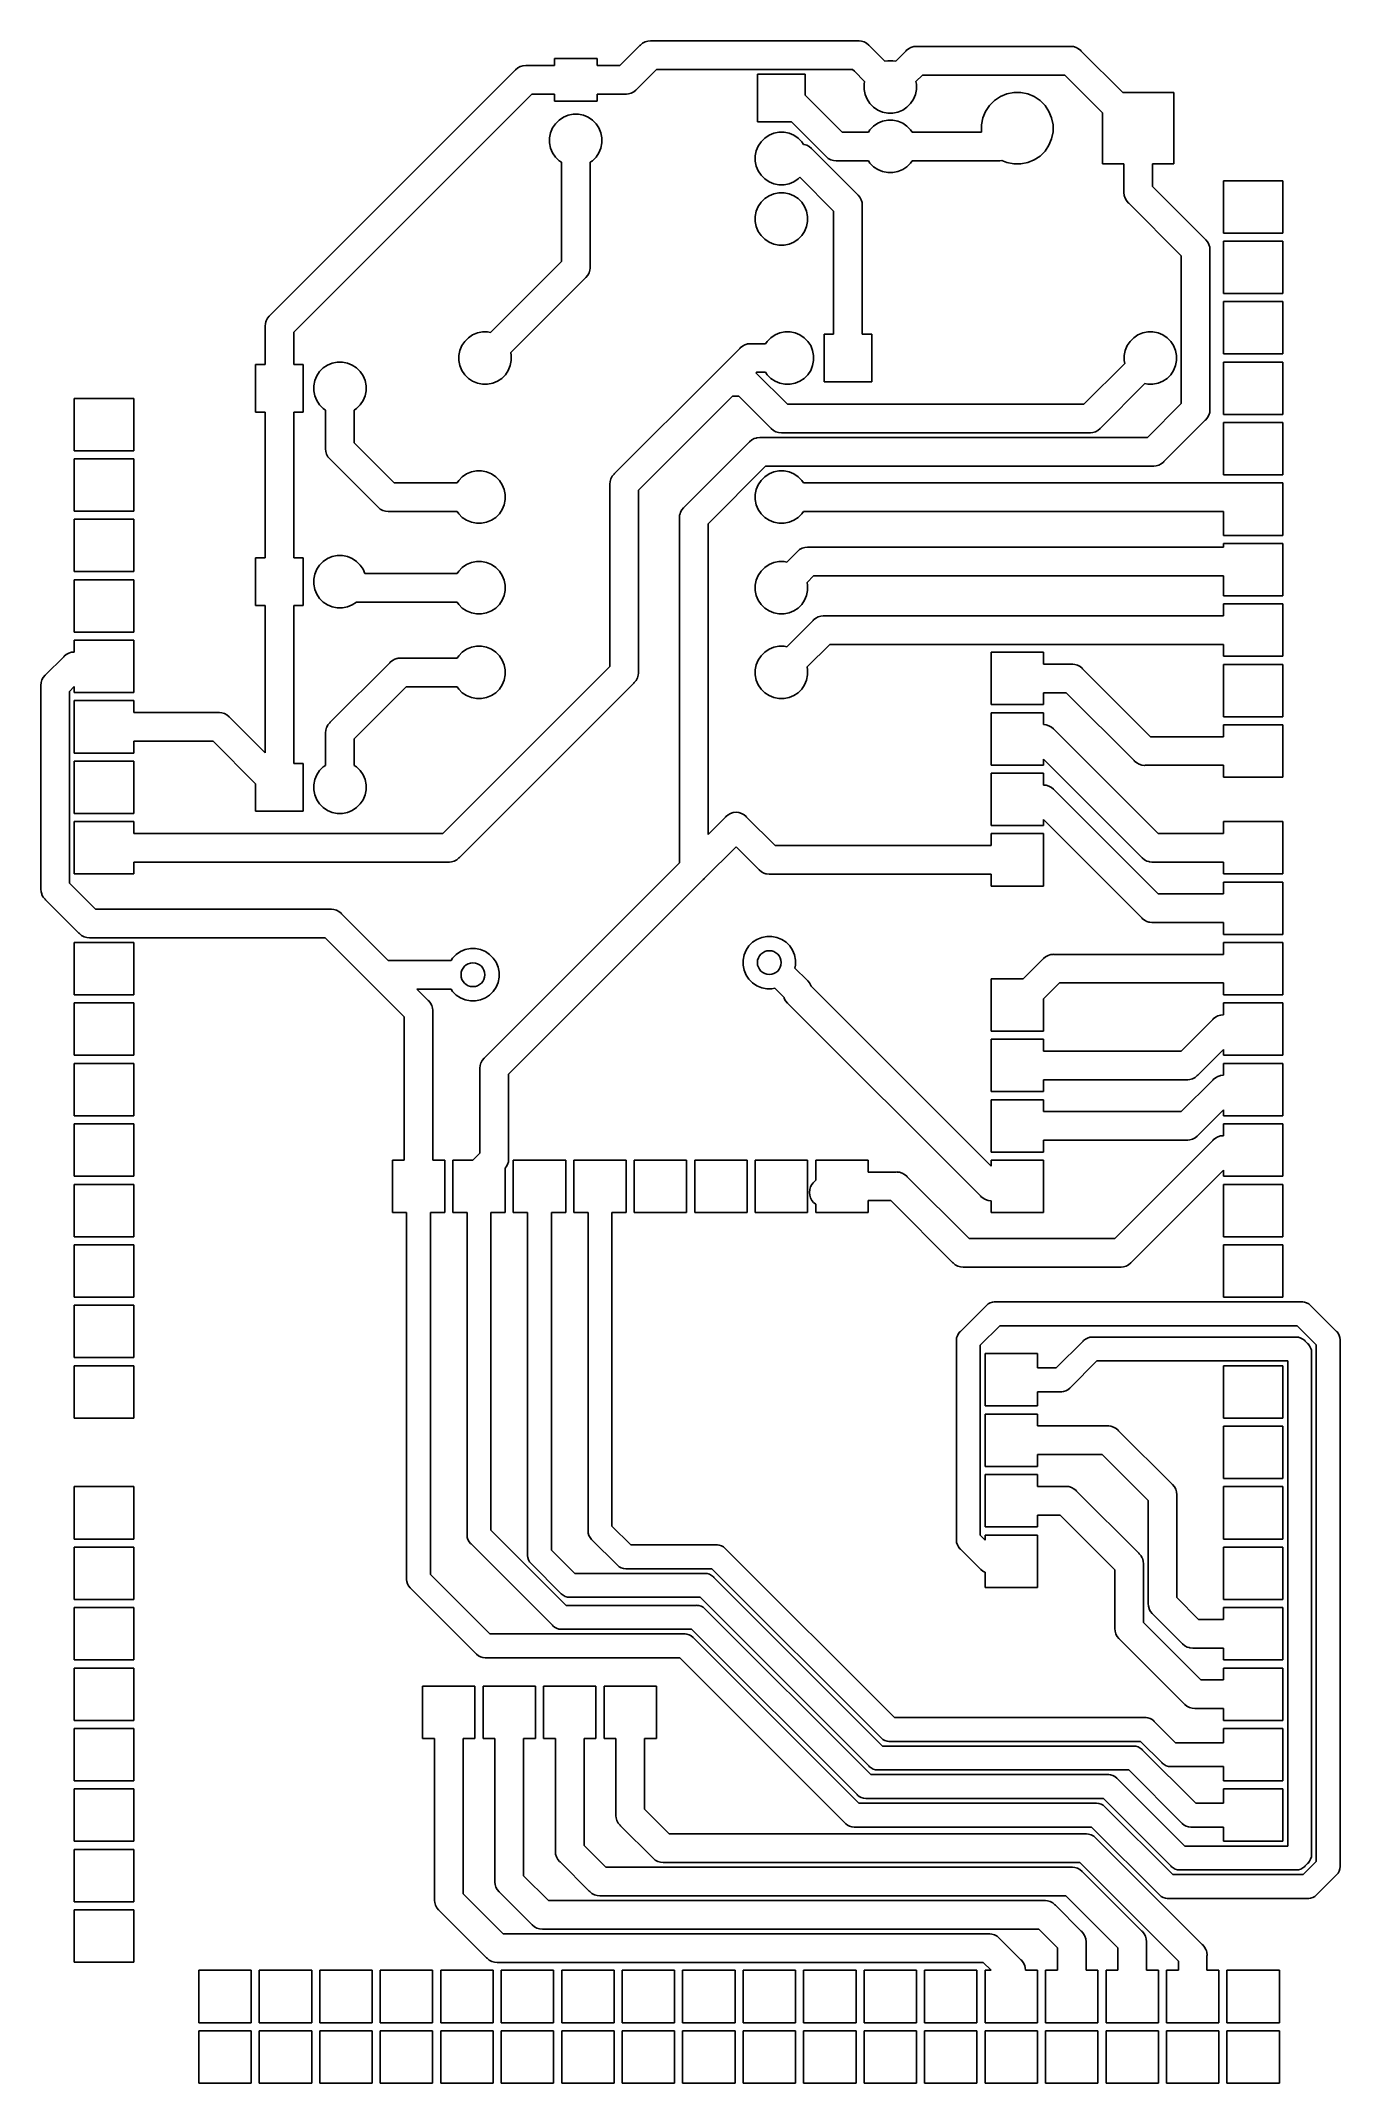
# Model space of a CAD drawing. Extents: x 62.1 to 116.7, y -159.6 to -73.8.
import ezdxf

# ---------------------------------------------------------------- set-up
doc = ezdxf.new("R2010")
doc.units = 0
doc.header["$MEASUREMENT"] = 0
doc.layers.add('BLACK', color=7, linetype='CONTINUOUS')

msp = doc.modelspace()

# ---------------------------------------------------------------- linework, layer by layer
at = {"layer": 'BLACK', "linetype": 'CONTINUOUS'}
for p, q in [((83.682, -74.838), (83.682, -74.538)), ((83.682, -74.538), (85.482, -74.538)), ((85.482, -74.538), (85.482, -74.838)), ((86.4335, -74.838), (87.2749, -73.9966)), ((87.2749, -73.9966), (87.2937, -73.9737)), ((87.2937, -73.9737), (87.385, -73.8987)), ((87.385, -73.8987), (87.4893, -73.843)), ((87.4893, -73.843), (87.6024, -73.8087)), ((87.6024, -73.8087), (87.72, -73.7971)), ((87.72, -73.7971), (87.7495, -73.8)), ((87.7495, -73.8), (96.4285, -73.8)), ((96.4285, -73.8), (96.458, -73.7971)), ((96.458, -73.7971), (96.4875, -73.8)), ((96.4875, -73.8), (96.5756, -73.8087)), ((96.5756, -73.8087), (96.6887, -73.843)), ((96.6887, -73.843), (96.793, -73.8987)), ((96.793, -73.8987), (96.8843, -73.9737)), ((96.8843, -73.9737), (96.9031, -73.9966)), ((96.9031, -73.9966), (97.1351, -74.2286)), ((97.1351, -74.2286), (97.1351, -74.2286)), ((97.1351, -74.2286), (97.5623, -74.6557)), ((97.5623, -74.6557), (97.6817, -74.632)), ((97.6817, -74.632), (97.8983, -74.632)), ((97.8983, -74.632), (98.0177, -74.6557)), ((98.0177, -74.6557), (98.4449, -74.2286)), ((98.4449, -74.2286), (98.4637, -74.2057)), ((98.4637, -74.2057), (98.555, -74.1307)), ((98.555, -74.1307), (98.6593, -74.075)), ((98.6593, -74.075), (98.7724, -74.0407)), ((98.7724, -74.0407), (98.89, -74.0291)), ((98.89, -74.0291), (98.9195, -74.032)), ((98.9195, -74.032), (105.337, -74.032)), ((105.337, -74.032), (105.366, -74.0291)), ((105.366, -74.0291), (105.395, -74.032)), ((105.395, -74.032), (105.484, -74.0407)), ((105.484, -74.0407), (105.597, -74.075)), ((105.597, -74.075), (105.701, -74.1307)), ((105.701, -74.1307), (105.792, -74.2057)), ((105.792, -74.2057), (105.811, -74.2286)), ((105.811, -74.2286), (107.553, -75.97)), ((71.7326, -85.3389), (82.0369, -75.0346)), ((82.0369, -75.0346), (82.0557, -75.0117)), ((82.0557, -75.0117), (82.147, -74.9367)), ((82.147, -74.9367), (82.2513, -74.881)), ((82.2513, -74.881), (82.2625, -74.8776)), ((82.2625, -74.8776), (82.3644, -74.8467)), ((82.3644, -74.8467), (82.482, -74.8351)), ((82.482, -74.8351), (82.5115, -74.838)), ((82.5115, -74.838), (83.682, -74.838)), ((85.482, -74.838), (86.4335, -74.838)), ((87.9685, -75), (87.1271, -75.8414)), ((96.2095, -75), (87.9685, -75)), ((92.218, -77.2), (92.218, -75.2)), ((92.218, -75.2), (94.218, -75.2)), ((94.218, -75.2), (94.218, -76.0795)), ((96.2866, -75.0771), (96.2095, -75)), ((96.7137, -75.5043), (96.2866, -75.0771)), ((96.2866, -75.0771), (96.2866, -75.0771)), ((99.1385, -75.232), (98.8663, -75.5043)), ((105.117, -75.232), (99.1385, -75.232)), ((106.704, -76.8185), (105.117, -75.232)), ((82.7305, -76.038), (72.736, -86.0325)), ((83.682, -76.038), (82.7305, -76.038)), ((83.682, -76.338), (83.682, -76.038)), ((85.482, -76.338), (83.682, -76.338)), ((86.6525, -76.038), (85.482, -76.038)), ((85.482, -76.038), (85.482, -76.338)), ((86.682, -76.0409), (86.6525, -76.038)), ((86.7115, -76.038), (86.682, -76.0409)), ((86.7996, -76.0293), (86.7115, -76.038)), ((86.9127, -75.995), (86.7996, -76.0293)), ((87.017, -75.9393), (86.9127, -75.995)), ((87.1083, -75.8643), (87.017, -75.9393)), ((87.1271, -75.8414), (87.1083, -75.8643)), ((94.218, -76.0795), (95.7705, -77.632)), ((96.69, -75.6237), (96.7137, -75.5043)), ((96.69, -75.8403), (96.69, -75.6237)), ((96.7323, -76.0529), (96.69, -75.8403)), ((96.8152, -76.253), (96.7323, -76.0529)), ((96.9356, -76.4332), (96.8152, -76.253)), ((98.7648, -76.253), (98.6444, -76.4332)), ((98.8477, -76.0529), (98.7648, -76.253)), ((98.89, -75.8403), (98.8477, -76.0529)), ((98.8663, -75.5043), (98.89, -75.6237)), ((98.89, -75.6237), (98.89, -75.8403)), ((101.959, -76.5138), (102.168, -76.3049)), ((102.168, -76.3049), (102.413, -76.1407)), ((102.413, -76.1407), (102.686, -76.0276)), ((102.686, -76.0276), (102.976, -75.97)), ((102.976, -75.97), (103.272, -75.97)), ((103.272, -75.97), (103.562, -76.0276)), ((103.562, -76.0276), (103.835, -76.1407)), ((103.835, -76.1407), (104.08, -76.3049)), ((104.08, -76.3049), (104.289, -76.5138)), ((107.553, -75.97), (109.704, -75.97)), ((109.704, -75.97), (109.704, -78.97)), ((83.7276, -77.2768), (83.8808, -77.1236)), ((83.8808, -77.1236), (84.061, -77.0032)), ((84.061, -77.0032), (84.2611, -76.9203)), ((84.2611, -76.9203), (84.4737, -76.878)), ((84.4737, -76.878), (84.6903, -76.878)), ((84.6903, -76.878), (84.9029, -76.9203)), ((84.9029, -76.9203), (85.103, -77.0032)), ((85.103, -77.0032), (85.2832, -77.1236)), ((85.2832, -77.1236), (85.4364, -77.2768)), ((93.6415, -77.2), (92.218, -77.2)), ((95.0769, -78.6354), (93.6415, -77.2)), ((97.0888, -76.5864), (96.9356, -76.4332)), ((97.269, -76.7068), (97.0888, -76.5864)), ((97.4691, -76.7897), (97.269, -76.7068)), ((97.269, -77.2572), (97.4691, -77.1743)), ((97.6817, -76.832), (97.4691, -76.7897)), ((97.4691, -77.1743), (97.6817, -77.132)), ((97.8983, -76.832), (97.6817, -76.832)), ((97.6817, -77.132), (97.8983, -77.132)), ((98.1109, -76.7897), (97.8983, -76.832)), ((97.8983, -77.132), (98.1109, -77.1743)), ((98.311, -76.7068), (98.1109, -76.7897)), ((98.1109, -77.1743), (98.311, -77.2572)), ((98.4912, -76.5864), (98.311, -76.7068)), ((98.6444, -76.4332), (98.4912, -76.5864)), ((101.624, -77.3223), (101.682, -77.0325)), ((101.682, -77.0325), (101.795, -76.7595)), ((101.795, -76.7595), (101.959, -76.5138)), ((104.289, -76.5138), (104.453, -76.7595)), ((104.453, -76.7595), (104.566, -77.0325)), ((104.566, -77.0325), (104.624, -77.3223)), ((106.704, -78.97), (106.704, -76.8185)), ((83.482, -77.8697), (83.5243, -77.6571)), ((83.482, -78.0863), (83.482, -77.8697)), ((83.5243, -77.6571), (83.6072, -77.457)), ((83.6072, -77.457), (83.7276, -77.2768)), ((85.4364, -77.2768), (85.5568, -77.457)), ((85.5568, -77.457), (85.6397, -77.6571)), ((85.6397, -77.6571), (85.682, -77.8697)), ((85.682, -77.8697), (85.682, -78.0863)), ((92.2432, -78.219), (92.3636, -78.0388)), ((92.3636, -78.0388), (92.5168, -77.8856)), ((92.5168, -77.8856), (92.697, -77.7652)), ((92.697, -77.7652), (92.8971, -77.6823)), ((92.8971, -77.6823), (93.1097, -77.64)), ((93.1097, -77.64), (93.3263, -77.64)), ((93.3263, -77.64), (93.5389, -77.6823)), ((93.5389, -77.6823), (93.739, -77.7652)), ((93.739, -77.7652), (93.9192, -77.8856)), ((93.9192, -77.8856), (94.0724, -78.0388)), ((94.0724, -78.0388), (94.1443, -78.1464)), ((95.7705, -77.632), (96.8679, -77.632)), ((96.8679, -77.632), (96.9356, -77.5308)), ((96.9356, -77.5308), (97.0888, -77.3776)), ((97.0888, -77.3776), (97.269, -77.2572)), ((98.311, -77.2572), (98.4912, -77.3776)), ((98.4912, -77.3776), (98.6444, -77.5308)), ((98.6444, -77.5308), (98.7121, -77.632)), ((98.7121, -77.632), (101.627, -77.632)), ((101.624, -77.6177), (101.624, -77.3223)), ((101.627, -77.632), (101.624, -77.6177)), ((104.566, -77.9075), (104.453, -78.1805)), ((104.624, -77.6177), (104.566, -77.9075)), ((104.624, -77.3223), (104.624, -77.6177)), ((83.5243, -78.2989), (83.482, -78.0863)), ((83.6072, -78.499), (83.5243, -78.2989)), ((83.7276, -78.6792), (83.6072, -78.499)), ((83.8808, -78.8324), (83.7276, -78.6792)), ((83.982, -78.9001), (83.8808, -78.8324)), ((83.982, -83.0635), (83.982, -78.9001)), ((85.2832, -78.8324), (85.182, -78.9001)), ((85.182, -78.9001), (85.182, -83.2825)), ((85.4364, -78.6792), (85.2832, -78.8324)), ((85.5568, -78.499), (85.4364, -78.6792)), ((85.6397, -78.2989), (85.5568, -78.499)), ((85.682, -78.0863), (85.6397, -78.2989)), ((92.118, -78.6317), (92.1603, -78.4191)), ((92.118, -78.8483), (92.118, -78.6317)), ((92.1603, -79.0609), (92.118, -78.8483)), ((92.1603, -78.4191), (92.2432, -78.219)), ((94.1443, -78.1464), (94.1677, -78.1487)), ((94.1677, -78.1487), (94.2808, -78.183)), ((94.2808, -78.183), (94.385, -78.2387)), ((94.385, -78.2387), (94.4764, -78.3137)), ((94.4764, -78.3137), (94.4952, -78.3366)), ((94.4952, -78.3366), (96.4154, -80.2568)), ((95.0957, -78.6583), (95.0769, -78.6354)), ((95.187, -78.7333), (95.0957, -78.6583)), ((95.2913, -78.789), (95.187, -78.7333)), ((95.4044, -78.8233), (95.2913, -78.789)), ((95.522, -78.8349), (95.4044, -78.8233)), ((95.5515, -78.832), (95.522, -78.8349)), ((96.8679, -78.832), (95.5515, -78.832)), ((96.9356, -78.9332), (96.8679, -78.832)), ((97.0888, -79.0864), (96.9356, -78.9332)), ((98.6444, -78.9332), (98.4912, -79.0864)), ((98.7121, -78.832), (98.6444, -78.9332)), ((102.333, -78.832), (98.7121, -78.832)), ((102.362, -78.8349), (102.333, -78.832)), ((102.391, -78.832), (102.362, -78.8349)), ((102.473, -78.824), (102.391, -78.832)), ((102.686, -78.9124), (102.473, -78.824)), ((102.976, -78.97), (102.686, -78.9124)), ((103.562, -78.9124), (103.272, -78.97)), ((103.835, -78.7993), (103.562, -78.9124)), ((104.08, -78.6351), (103.835, -78.7993)), ((104.289, -78.4262), (104.08, -78.6351)), ((104.453, -78.1805), (104.289, -78.4262)), ((92.2432, -79.261), (92.1603, -79.0609)), ((92.3636, -79.4412), (92.2432, -79.261)), ((92.5168, -79.5944), (92.3636, -79.4412)), ((92.697, -79.7148), (92.5168, -79.5944)), ((92.8971, -79.7977), (92.697, -79.7148)), ((93.739, -79.7148), (93.5389, -79.7977)), ((93.9192, -79.5944), (93.739, -79.7148)), ((93.9876, -79.526), (93.9192, -79.5944)), ((95.412, -80.9504), (93.9876, -79.526)), ((97.269, -79.2068), (97.0888, -79.0864)), ((97.4691, -79.2897), (97.269, -79.2068)), ((97.6817, -79.332), (97.4691, -79.2897)), ((97.8983, -79.332), (97.6817, -79.332)), ((98.1109, -79.2897), (97.8983, -79.332)), ((98.311, -79.2068), (98.1109, -79.2897)), ((98.4912, -79.0864), (98.311, -79.2068)), ((103.272, -78.97), (102.976, -78.97)), ((107.604, -78.97), (106.704, -78.97)), ((107.604, -80.1405), (107.604, -78.97)), ((109.704, -78.97), (108.804, -78.97)), ((108.804, -78.97), (108.804, -79.9215)), ((111.78, -81.872), (111.78, -79.672)), ((111.78, -79.672), (114.28, -79.672)), ((114.28, -79.672), (114.28, -81.872)), ((92.2432, -80.759), (92.3636, -80.5788)), ((92.3636, -80.5788), (92.5168, -80.4256)), ((92.5168, -80.4256), (92.697, -80.3052)), ((92.697, -80.3052), (92.8971, -80.2223)), ((93.1097, -79.84), (92.8971, -79.7977)), ((92.8971, -80.2223), (93.1097, -80.18)), ((93.3263, -79.84), (93.1097, -79.84)), ((93.1097, -80.18), (93.3263, -80.18)), ((93.5389, -79.7977), (93.3263, -79.84)), ((93.3263, -80.18), (93.5389, -80.2223)), ((93.5389, -80.2223), (93.739, -80.3052)), ((93.739, -80.3052), (93.9192, -80.4256)), ((93.9192, -80.4256), (94.0724, -80.5788)), ((94.0724, -80.5788), (94.1928, -80.759)), ((96.4154, -80.2568), (96.4383, -80.2756)), ((96.4383, -80.2756), (96.5133, -80.367)), ((96.5133, -80.367), (96.569, -80.4712)), ((96.569, -80.4712), (96.6033, -80.5843)), ((96.6033, -80.5843), (96.6149, -80.7019)), ((107.601, -80.17), (107.604, -80.1405)), ((107.613, -80.2876), (107.601, -80.17)), ((107.647, -80.4007), (107.613, -80.2876)), ((107.703, -80.505), (107.647, -80.4007)), ((107.778, -80.5963), (107.703, -80.505)), ((107.801, -80.6151), (107.778, -80.5963)), ((110.012, -82.8265), (107.801, -80.6151)), ((108.804, -79.9215), (111.015, -82.1329)), ((92.118, -81.1717), (92.1603, -80.9591)), ((92.118, -81.3883), (92.118, -81.1717)), ((92.1603, -81.6009), (92.118, -81.3883)), ((92.1603, -80.9591), (92.2432, -80.759)), ((94.1928, -80.759), (94.2757, -80.9591)), ((94.2757, -80.9591), (94.318, -81.1717)), ((94.318, -81.3883), (94.2757, -81.6009)), ((94.318, -81.1717), (94.318, -81.3883)), ((95.412, -84.8925), (95.412, -80.9504)), ((96.6149, -80.7019), (96.612, -80.7314)), ((96.612, -80.7314), (96.612, -86.122)), ((92.2432, -81.801), (92.1603, -81.6009)), ((92.3636, -81.9812), (92.2432, -81.801)), ((92.5168, -82.1344), (92.3636, -81.9812)), ((92.697, -82.2548), (92.5168, -82.1344)), ((92.8971, -82.3377), (92.697, -82.2548)), ((93.1097, -82.38), (92.8971, -82.3377)), ((93.5389, -82.3377), (93.3263, -82.38)), ((93.739, -82.2548), (93.5389, -82.3377)), ((93.9192, -82.1344), (93.739, -82.2548)), ((94.0724, -81.9812), (93.9192, -82.1344)), ((94.1928, -81.801), (94.0724, -81.9812)), ((94.2757, -81.6009), (94.1928, -81.801)), ((111.015, -82.1329), (111.038, -82.1517)), ((111.038, -82.1517), (111.113, -82.243)), ((111.113, -82.243), (111.164, -82.3377)), ((111.164, -82.3377), (111.169, -82.3473)), ((111.169, -82.3473), (111.203, -82.4604)), ((114.28, -81.872), (111.78, -81.872)), ((111.78, -84.412), (111.78, -82.212)), ((111.78, -82.212), (114.28, -82.212)), ((114.28, -82.212), (114.28, -84.412)), ((80.9997, -86.0457), (83.982, -83.0635)), ((93.3263, -82.38), (93.1097, -82.38)), ((110.012, -89.0375), (110.012, -82.8265)), ((111.203, -82.4604), (111.215, -82.578)), ((111.215, -82.578), (111.212, -82.6075)), ((111.212, -82.6075), (111.212, -89.2565)), ((84.9854, -83.7571), (81.8483, -86.8943)), ((85.0083, -83.7383), (84.9854, -83.7571)), ((85.0833, -83.647), (85.0083, -83.7383)), ((85.139, -83.5427), (85.0833, -83.647)), ((85.1733, -83.4296), (85.139, -83.5427)), ((85.182, -83.3415), (85.1733, -83.4296)), ((85.182, -83.2825), (85.1849, -83.312)), ((85.1849, -83.312), (85.182, -83.3415)), ((95.412, -86.122), (95.412, -84.8925)), ((95.412, -84.8925), (95.412, -84.8925)), ((114.28, -84.412), (111.78, -84.412)), ((111.78, -86.952), (111.78, -84.752)), ((111.78, -84.752), (114.28, -84.752)), ((114.28, -84.752), (114.28, -86.952)), ((71.5331, -85.784), (71.5447, -85.6664)), ((71.536, -85.8135), (71.5331, -85.784)), ((71.5447, -85.6664), (71.5646, -85.6007)), ((71.5646, -85.6007), (71.579, -85.5533)), ((71.579, -85.5533), (71.6347, -85.449)), ((71.6347, -85.449), (71.7097, -85.3577)), ((71.7097, -85.3577), (71.7326, -85.3389)), ((71.536, -86.1625), (71.536, -85.8135)), ((71.536, -87.392), (71.536, -86.1625)), ((72.736, -86.0325), (72.736, -87.392)), ((79.7143, -86.8011), (79.7972, -86.601)), ((79.7972, -86.601), (79.9176, -86.4208)), ((79.9176, -86.4208), (80.0708, -86.2676)), ((80.0708, -86.2676), (80.251, -86.1472)), ((80.251, -86.1472), (80.4511, -86.0643)), ((80.4511, -86.0643), (80.6637, -86.022)), ((80.6637, -86.022), (80.8803, -86.022)), ((80.8803, -86.022), (80.9997, -86.0457)), ((91.49, -86.6957), (91.5814, -86.6207)), ((91.5814, -86.6207), (91.6856, -86.565)), ((91.6856, -86.565), (91.7644, -86.5411)), ((91.7644, -86.5411), (91.7987, -86.5307)), ((91.7987, -86.5307), (91.9164, -86.5191)), ((91.9164, -86.5191), (91.9458, -86.522)), ((91.9458, -86.522), (92.5499, -86.522)), ((92.5499, -86.522), (92.6176, -86.4208)), ((92.6176, -86.4208), (92.7708, -86.2676)), ((92.7708, -86.2676), (92.951, -86.1472)), ((92.951, -86.1472), (93.1511, -86.0643)), ((93.1511, -86.0643), (93.3637, -86.022)), ((93.3637, -86.022), (93.5803, -86.022)), ((93.5803, -86.022), (93.7929, -86.0643)), ((93.7929, -86.0643), (93.993, -86.1472)), ((93.993, -86.1472), (94.1732, -86.2676)), ((94.1732, -86.2676), (94.3264, -86.4208)), ((94.3264, -86.4208), (94.4468, -86.601)), ((94.4468, -86.601), (94.5297, -86.8011)), ((95.012, -88.122), (95.012, -86.122)), ((95.012, -86.122), (95.412, -86.122)), ((96.612, -86.122), (97.012, -86.122)), ((97.012, -86.122), (97.012, -88.122)), ((107.654, -86.8011), (107.737, -86.601)), ((107.737, -86.601), (107.858, -86.4208)), ((107.858, -86.4208), (108.011, -86.2676)), ((108.011, -86.2676), (108.191, -86.1472)), ((108.191, -86.1472), (108.391, -86.0643)), ((108.391, -86.0643), (108.604, -86.022)), ((108.604, -86.022), (108.82, -86.022)), ((108.82, -86.022), (109.033, -86.0643)), ((109.033, -86.0643), (109.233, -86.1472)), ((109.233, -86.1472), (109.413, -86.2676)), ((109.413, -86.2676), (109.566, -86.4208)), ((109.566, -86.4208), (109.687, -86.601)), ((109.687, -86.601), (109.77, -86.8011)), ((71.136, -89.392), (71.136, -87.392)), ((71.136, -87.392), (71.536, -87.392)), ((72.736, -87.392), (73.136, -87.392)), ((73.136, -87.392), (73.136, -89.392)), ((73.9748, -87.5376), (74.155, -87.4172)), ((74.155, -87.4172), (74.3551, -87.3343)), ((74.3551, -87.3343), (74.5677, -87.292)), ((74.5677, -87.292), (74.7843, -87.292)), ((74.7843, -87.292), (74.9969, -87.3343)), ((74.9969, -87.3343), (75.197, -87.4172)), ((75.197, -87.4172), (75.3772, -87.5376)), ((79.672, -87.0137), (79.7143, -86.8011)), ((79.672, -87.2303), (79.672, -87.0137)), ((79.7143, -87.4429), (79.672, -87.2303)), ((79.7972, -87.643), (79.7143, -87.4429)), ((81.8297, -87.4429), (81.7468, -87.643)), ((81.872, -87.2303), (81.8297, -87.4429)), ((81.8483, -86.8943), (81.872, -87.0137)), ((81.872, -87.0137), (81.872, -87.2303)), ((90.5128, -87.6771), (91.4713, -86.7186)), ((91.4713, -86.7186), (91.49, -86.6957)), ((94.5297, -87.4429), (94.4468, -87.643)), ((94.5297, -86.8011), (94.572, -87.0137)), ((94.572, -87.2303), (94.5297, -87.4429)), ((94.572, -87.0137), (94.572, -87.2303)), ((105.923, -89.062), (107.636, -87.3497)), ((107.612, -87.0137), (107.654, -86.8011)), ((107.612, -87.2303), (107.612, -87.0137)), ((107.636, -87.3497), (107.612, -87.2303)), ((109.77, -87.4429), (109.687, -87.643)), ((109.77, -86.8011), (109.812, -87.0137)), ((109.812, -87.2303), (109.77, -87.4429)), ((109.812, -87.0137), (109.812, -87.2303)), ((114.28, -86.952), (111.78, -86.952)), ((111.78, -89.492), (111.78, -87.292)), ((111.78, -87.292), (114.28, -87.292)), ((114.28, -87.292), (114.28, -89.492)), ((73.576, -88.2837), (73.6183, -88.0711)), ((73.576, -88.5003), (73.576, -88.2837)), ((73.6183, -88.0711), (73.7012, -87.871)), ((73.7012, -87.871), (73.8216, -87.6908)), ((73.8216, -87.6908), (73.9748, -87.5376)), ((75.3772, -87.5376), (75.5304, -87.6908)), ((75.5304, -87.6908), (75.6508, -87.871)), ((75.6508, -87.871), (75.7337, -88.0711)), ((75.7337, -88.0711), (75.776, -88.2837)), ((75.776, -88.2837), (75.776, -88.5003)), ((79.9176, -87.8232), (79.7972, -87.643)), ((80.0708, -87.9764), (79.9176, -87.8232)), ((80.251, -88.0968), (80.0708, -87.9764)), ((80.4511, -88.1797), (80.251, -88.0968)), ((80.6637, -88.222), (80.4511, -88.1797)), ((80.8803, -88.222), (80.6637, -88.222)), ((81.0929, -88.1797), (80.8803, -88.222)), ((81.293, -88.0968), (81.0929, -88.1797)), ((81.4732, -87.9764), (81.293, -88.0968)), ((81.6264, -87.8232), (81.4732, -87.9764)), ((81.7468, -87.643), (81.6264, -87.8232)), ((86.2106, -91.9793), (90.4711, -87.7188)), ((90.4711, -87.7188), (90.4899, -87.6959)), ((90.4899, -87.6959), (90.5128, -87.6771)), ((92.1649, -87.722), (92.1457, -87.7412)), ((92.1457, -87.7412), (93.4665, -89.062)), ((92.5499, -87.722), (92.1649, -87.722)), ((92.6176, -87.8232), (92.5499, -87.722)), ((92.7708, -87.9764), (92.6176, -87.8232)), ((92.951, -88.0968), (92.7708, -87.9764)), ((93.1511, -88.1797), (92.951, -88.0968)), ((93.3637, -88.222), (93.1511, -88.1797)), ((93.5803, -88.222), (93.3637, -88.222)), ((93.7929, -88.1797), (93.5803, -88.222)), ((93.993, -88.0968), (93.7929, -88.1797)), ((94.1732, -87.9764), (93.993, -88.0968)), ((94.3264, -87.8232), (94.1732, -87.9764)), ((94.4468, -87.643), (94.3264, -87.8232)), ((97.012, -88.122), (95.012, -88.122)), ((108.484, -88.1983), (106.617, -90.0654)), ((108.604, -88.222), (108.484, -88.1983)), ((108.82, -88.222), (108.604, -88.222)), ((109.033, -88.1797), (108.82, -88.222)), ((109.233, -88.0968), (109.033, -88.1797)), ((109.413, -87.9764), (109.233, -88.0968)), ((109.566, -87.8232), (109.413, -87.9764)), ((109.687, -87.643), (109.566, -87.8232)), ((63.52, -91.016), (63.52, -88.816)), ((63.52, -88.816), (66.02, -88.816)), ((66.02, -88.816), (66.02, -91.016)), ((73.6183, -88.7129), (73.576, -88.5003)), ((73.7012, -88.913), (73.6183, -88.7129)), ((73.8216, -89.0932), (73.7012, -88.913)), ((73.9748, -89.2464), (73.8216, -89.0932)), ((75.5304, -89.0932), (75.3772, -89.2464)), ((75.6508, -88.913), (75.5304, -89.0932)), ((75.7337, -88.7129), (75.6508, -88.913)), ((75.776, -88.5003), (75.7337, -88.7129)), ((91.1647, -88.7222), (87.214, -92.6729)), ((91.4297, -88.7222), (91.1647, -88.7222)), ((92.7729, -90.0654), (91.4297, -88.7222)), ((93.4665, -89.062), (105.923, -89.062)), ((108.585, -90.464), (110.012, -89.0375)), ((71.536, -89.392), (71.136, -89.392)), ((71.536, -95.52), (71.536, -89.392)), ((73.136, -89.392), (72.736, -89.392)), ((72.736, -89.392), (72.736, -95.52)), ((74.076, -89.3141), (73.9748, -89.2464)), ((74.076, -90.9025), (74.076, -89.3141)), ((75.3772, -89.2464), (75.276, -89.3141)), ((75.276, -89.3141), (75.276, -90.6835)), ((92.7917, -90.0883), (92.7729, -90.0654)), ((92.883, -90.1633), (92.7917, -90.0883)), ((106.598, -90.0883), (106.507, -90.1633)), ((106.617, -90.0654), (106.598, -90.0883)), ((111.015, -89.7311), (109.279, -91.4674)), ((111.038, -89.7123), (111.015, -89.7311)), ((111.113, -89.621), (111.038, -89.7123)), ((111.169, -89.5167), (111.113, -89.621)), ((111.203, -89.4036), (111.169, -89.5167)), ((111.212, -89.3155), (111.203, -89.4036)), ((111.212, -89.2565), (111.215, -89.286)), ((111.215, -89.286), (111.212, -89.3155)), ((114.28, -89.492), (111.78, -89.492)), ((111.78, -92.032), (111.78, -89.832)), ((111.78, -89.832), (114.28, -89.832)), ((114.28, -89.832), (114.28, -92.032)), ((74.0731, -90.932), (74.076, -90.9025)), ((74.0847, -91.0496), (74.0731, -90.932)), ((75.276, -90.6835), (76.9565, -92.364)), ((89.1316, -93.3899), (91.8609, -90.6606)), ((91.8609, -90.6606), (91.8797, -90.6377)), ((91.8797, -90.6377), (91.971, -90.5627)), ((91.971, -90.5627), (92.0753, -90.507)), ((92.0753, -90.507), (92.1541, -90.4831)), ((92.1541, -90.4831), (92.1884, -90.4727)), ((92.1884, -90.4727), (92.306, -90.4611)), ((92.306, -90.4611), (92.3355, -90.464)), ((92.3355, -90.464), (108.585, -90.464)), ((92.9873, -90.219), (92.883, -90.1633)), ((93.1004, -90.2533), (92.9873, -90.219)), ((93.218, -90.2649), (93.1004, -90.2533)), ((93.2475, -90.262), (93.218, -90.2649)), ((106.143, -90.262), (93.2475, -90.262)), ((106.172, -90.2649), (106.143, -90.262)), ((106.201, -90.262), (106.172, -90.2649)), ((106.29, -90.2533), (106.201, -90.262)), ((106.403, -90.219), (106.29, -90.2533)), ((106.507, -90.1633), (106.403, -90.219)), ((66.02, -91.016), (63.52, -91.016)), ((63.52, -93.556), (63.52, -91.356)), ((63.52, -91.356), (66.02, -91.356)), ((66.02, -91.356), (66.02, -93.556)), ((74.119, -91.1627), (74.0847, -91.0496)), ((74.1747, -91.267), (74.119, -91.1627)), ((74.2497, -91.3583), (74.1747, -91.267)), ((74.2726, -91.3771), (74.2497, -91.3583)), ((76.2629, -93.3674), (74.2726, -91.3771)), ((92.5545, -91.664), (90.135, -94.0835)), ((108.805, -91.664), (92.5545, -91.664)), ((108.834, -91.6669), (108.805, -91.664)), ((108.863, -91.664), (108.834, -91.6669)), ((108.952, -91.6553), (108.863, -91.664)), ((109.065, -91.621), (108.952, -91.6553)), ((109.169, -91.5653), (109.065, -91.621)), ((109.26, -91.4903), (109.169, -91.5653)), ((109.279, -91.4674), (109.26, -91.4903)), ((76.9565, -92.364), (79.5959, -92.364)), ((79.5959, -92.364), (79.6636, -92.2628)), ((79.6636, -92.2628), (79.8168, -92.1096)), ((79.8168, -92.1096), (79.997, -91.9892)), ((79.997, -91.9892), (80.1971, -91.9063)), ((80.1971, -91.9063), (80.4097, -91.864)), ((80.4097, -91.864), (80.6263, -91.864)), ((80.6263, -91.864), (80.8389, -91.9063)), ((80.8389, -91.9063), (81.039, -91.9892)), ((81.039, -91.9892), (81.2192, -92.1096)), ((81.2192, -92.1096), (81.3724, -92.2628)), ((81.3724, -92.2628), (81.4928, -92.443)), ((81.4928, -92.443), (81.5757, -92.6431)), ((81.5757, -92.6431), (81.618, -92.8557)), ((86.0111, -92.4244), (86.0227, -92.3067)), ((86.014, -92.4538), (86.0111, -92.4244)), ((86.014, -100.081), (86.014, -92.4538)), ((86.0227, -92.3067), (86.057, -92.1936)), ((86.0227, -92.3067), (86.0227, -92.3067)), ((86.057, -92.1936), (86.1127, -92.0894)), ((86.1127, -92.0894), (86.1877, -91.998)), ((86.1877, -91.998), (86.2106, -91.9793)), ((92.118, -92.8557), (92.1603, -92.6431)), ((92.1603, -92.6431), (92.2432, -92.443)), ((92.2432, -92.443), (92.3636, -92.2628)), ((92.3636, -92.2628), (92.5168, -92.1096)), ((92.5168, -92.1096), (92.697, -91.9892)), ((92.697, -91.9892), (92.8971, -91.9063)), ((92.8971, -91.9063), (93.1097, -91.864)), ((93.1097, -91.864), (93.3263, -91.864)), ((93.3263, -91.864), (93.5389, -91.9063)), ((93.5389, -91.9063), (93.739, -91.9892)), ((93.739, -91.9892), (93.9192, -92.1096)), ((93.9192, -92.1096), (94.0724, -92.2628)), ((94.0724, -92.2628), (94.1401, -92.364)), ((94.1401, -92.364), (112.493, -92.364)), ((114.28, -92.032), (111.78, -92.032)), ((112.493, -92.364), (112.522, -92.3611)), ((112.522, -92.3611), (112.551, -92.364)), ((112.551, -92.364), (112.633, -92.372)), ((112.633, -92.372), (114.28, -92.372)), ((114.28, -92.372), (114.28, -94.572)), ((76.2817, -93.3903), (76.2629, -93.3674)), ((76.373, -93.4653), (76.2817, -93.3903)), ((76.4773, -93.521), (76.373, -93.4653)), ((81.4928, -93.485), (81.3724, -93.6652)), ((81.5757, -93.2849), (81.4928, -93.485)), ((81.618, -93.0723), (81.5757, -93.2849)), ((81.618, -92.8557), (81.618, -93.0723)), ((87.214, -92.6729), (87.214, -100.301)), ((88.978, -93.6043), (89.0337, -93.5)), ((89.0337, -93.5), (89.1087, -93.4087)), ((89.1087, -93.4087), (89.1316, -93.3899)), ((92.118, -93.0723), (92.118, -92.8557)), ((92.1603, -93.2849), (92.118, -93.0723)), ((92.2432, -93.485), (92.1603, -93.2849)), ((92.3636, -93.6652), (92.2432, -93.485)), ((66.02, -93.556), (63.52, -93.556)), ((63.52, -96.096), (63.52, -93.896)), ((63.52, -93.896), (66.02, -93.896)), ((66.02, -93.896), (66.02, -96.096)), ((76.5904, -93.5553), (76.4773, -93.521)), ((76.708, -93.5669), (76.5904, -93.5553)), ((76.7375, -93.564), (76.708, -93.5669)), ((79.5959, -93.564), (76.7375, -93.564)), ((79.6636, -93.6652), (79.5959, -93.564)), ((79.8168, -93.8184), (79.6636, -93.6652)), ((79.997, -93.9388), (79.8168, -93.8184)), ((80.1971, -94.0217), (79.997, -93.9388)), ((80.4097, -94.064), (80.1971, -94.0217)), ((80.6263, -94.064), (80.4097, -94.064)), ((80.8389, -94.0217), (80.6263, -94.064)), ((81.039, -93.9388), (80.8389, -94.0217)), ((81.2192, -93.8184), (81.039, -93.9388)), ((81.3724, -93.6652), (81.2192, -93.8184)), ((88.9321, -93.835), (88.9437, -93.7174)), ((88.935, -93.8645), (88.9321, -93.835)), ((88.935, -108.336), (88.935, -93.8645)), ((88.9437, -93.7174), (88.9595, -93.6652)), ((88.9595, -93.6652), (88.978, -93.6043)), ((90.135, -94.0835), (90.135, -107.136)), ((92.5168, -93.8184), (92.3636, -93.6652)), ((92.697, -93.9388), (92.5168, -93.8184)), ((92.8971, -94.0217), (92.697, -93.9388)), ((93.1097, -94.064), (92.8971, -94.0217)), ((93.3263, -94.064), (93.1097, -94.064)), ((93.5389, -94.0217), (93.3263, -94.064)), ((93.739, -93.9388), (93.5389, -94.0217)), ((93.9192, -93.8184), (93.739, -93.9388)), ((94.0724, -93.6652), (93.9192, -93.8184)), ((94.1401, -93.564), (94.0724, -93.6652)), ((111.78, -93.564), (94.1401, -93.564)), ((111.78, -94.572), (111.78, -93.564)), ((93.8917, -95.2477), (93.983, -95.1727)), ((93.983, -95.1727), (94.0873, -95.117)), ((94.0873, -95.117), (94.2004, -95.0827)), ((94.2004, -95.0827), (94.318, -95.0711)), ((94.318, -95.0711), (94.3475, -95.074)), ((94.3475, -95.074), (111.78, -95.074)), ((114.28, -94.572), (111.78, -94.572)), ((111.78, -95.074), (111.78, -94.912)), ((111.78, -94.912), (114.28, -94.912)), ((114.28, -94.912), (114.28, -97.112)), ((71.136, -97.52), (71.136, -95.52)), ((71.136, -95.52), (71.536, -95.52)), ((72.736, -95.52), (73.136, -95.52)), ((73.136, -95.52), (73.136, -97.52)), ((73.6183, -96.1991), (73.7012, -95.999)), ((73.7012, -95.999), (73.8216, -95.8188)), ((73.8216, -95.8188), (73.9748, -95.6656)), ((73.9748, -95.6656), (74.155, -95.5452)), ((74.155, -95.5452), (74.3551, -95.4623)), ((74.3551, -95.4623), (74.5677, -95.42)), ((74.5677, -95.42), (74.7843, -95.42)), ((74.7843, -95.42), (74.9969, -95.4623)), ((74.9969, -95.4623), (75.197, -95.5452)), ((75.197, -95.5452), (75.3772, -95.6656)), ((75.3772, -95.6656), (75.5304, -95.8188)), ((75.5304, -95.8188), (75.6508, -95.999)), ((75.6508, -95.999), (75.7233, -96.174)), ((79.5959, -96.174), (79.6636, -96.0728)), ((79.6636, -96.0728), (79.8168, -95.9196)), ((79.8168, -95.9196), (79.997, -95.7992)), ((79.997, -95.7992), (80.1971, -95.7163)), ((80.1971, -95.7163), (80.4097, -95.674)), ((80.4097, -95.674), (80.6263, -95.674)), ((80.6263, -95.674), (80.8389, -95.7163)), ((80.8389, -95.7163), (81.039, -95.7992)), ((81.039, -95.7992), (81.2192, -95.9196)), ((81.2192, -95.9196), (81.3724, -96.0728)), ((81.3724, -96.0728), (81.4928, -96.253)), ((92.2432, -96.253), (92.3636, -96.0728)), ((92.3636, -96.0728), (92.5168, -95.9196)), ((92.5168, -95.9196), (92.697, -95.7992)), ((92.697, -95.7992), (92.8971, -95.7163)), ((92.8971, -95.7163), (93.1097, -95.674)), ((93.1097, -95.674), (93.3263, -95.674)), ((93.3263, -95.674), (93.4457, -95.6977)), ((93.4457, -95.6977), (93.8729, -95.2706)), ((93.8729, -95.2706), (93.8917, -95.2477)), ((66.02, -96.096), (63.52, -96.096)), ((63.52, -98.636), (63.52, -96.436)), ((63.52, -96.436), (66.02, -96.436)), ((66.02, -96.436), (66.02, -98.636)), ((73.576, -96.4117), (73.6183, -96.1991)), ((73.576, -96.6283), (73.576, -96.4117)), ((73.6183, -96.8409), (73.576, -96.6283)), ((73.7012, -97.041), (73.6183, -96.8409)), ((75.7233, -96.174), (79.5959, -96.174)), ((81.4928, -96.253), (81.5757, -96.4531)), ((81.5757, -96.4531), (81.618, -96.6657)), ((81.618, -96.8823), (81.5757, -97.0949)), ((81.618, -96.6657), (81.618, -96.8823)), ((92.118, -96.6657), (92.1603, -96.4531)), ((92.118, -96.8823), (92.118, -96.6657)), ((92.1603, -97.0949), (92.118, -96.8823)), ((92.1603, -96.4531), (92.2432, -96.253)), ((94.318, -96.8823), (94.2757, -97.0949)), ((94.5665, -96.274), (94.2943, -96.5463)), ((94.2943, -96.5463), (94.318, -96.6657)), ((94.318, -96.6657), (94.318, -96.8823)), ((111.78, -96.274), (94.5665, -96.274)), ((111.78, -97.112), (111.78, -96.274)), ((71.536, -97.52), (71.136, -97.52)), ((71.536, -103.707), (71.536, -97.52)), ((73.136, -97.52), (72.736, -97.52)), ((72.736, -97.52), (72.736, -104.156)), ((73.8216, -97.2212), (73.7012, -97.041)), ((73.9748, -97.3744), (73.8216, -97.2212)), ((74.155, -97.4948), (73.9748, -97.3744)), ((74.3551, -97.5777), (74.155, -97.4948)), ((74.5677, -97.62), (74.3551, -97.5777)), ((74.7843, -97.62), (74.5677, -97.62)), ((74.9969, -97.5777), (74.7843, -97.62)), ((75.197, -97.4948), (74.9969, -97.5777)), ((75.3772, -97.3744), (75.197, -97.4948)), ((75.3776, -97.374), (75.3772, -97.3744)), ((79.5959, -97.374), (75.3776, -97.374)), ((79.6636, -97.4752), (79.5959, -97.374)), ((79.8168, -97.6284), (79.6636, -97.4752)), ((79.997, -97.7488), (79.8168, -97.6284)), ((80.1971, -97.8317), (79.997, -97.7488)), ((81.039, -97.7488), (80.8389, -97.8317)), ((81.2192, -97.6284), (81.039, -97.7488)), ((81.3724, -97.4752), (81.2192, -97.6284)), ((81.4928, -97.295), (81.3724, -97.4752)), ((81.5757, -97.0949), (81.4928, -97.295)), ((92.2432, -97.295), (92.1603, -97.0949)), ((92.3636, -97.4752), (92.2432, -97.295)), ((92.5168, -97.6284), (92.3636, -97.4752)), ((92.697, -97.7488), (92.5168, -97.6284)), ((92.8971, -97.8317), (92.697, -97.7488)), ((93.739, -97.7488), (93.5389, -97.8317)), ((93.9192, -97.6284), (93.739, -97.7488)), ((94.0724, -97.4752), (93.9192, -97.6284)), ((94.1928, -97.295), (94.0724, -97.4752)), ((94.2757, -97.0949), (94.1928, -97.295)), ((114.28, -97.112), (111.78, -97.112)), ((111.78, -97.952), (111.78, -97.452)), ((111.78, -97.452), (114.28, -97.452)), ((114.28, -97.452), (114.28, -99.652)), ((66.02, -98.636), (63.52, -98.636)), ((80.4097, -97.874), (80.1971, -97.8317)), ((80.6263, -97.874), (80.4097, -97.874)), ((80.8389, -97.8317), (80.6263, -97.874)), ((93.1097, -97.874), (92.8971, -97.8317)), ((93.3263, -97.874), (93.1097, -97.874)), ((93.5389, -97.8317), (93.3263, -97.874)), ((93.4457, -99.2537), (94.5509, -98.1486)), ((94.5509, -98.1486), (94.5697, -98.1257)), ((94.5697, -98.1257), (94.661, -98.0507)), ((94.661, -98.0507), (94.7653, -97.995)), ((94.7653, -97.995), (94.8784, -97.9607)), ((94.8784, -97.9607), (94.9665, -97.952)), ((94.9665, -97.952), (94.996, -97.9491)), ((94.996, -97.9491), (95.0255, -97.952)), ((95.0255, -97.952), (111.78, -97.952)), ((63.185, -99.5747), (63.2893, -99.519)), ((63.2893, -99.519), (63.3681, -99.4951)), ((63.3681, -99.4951), (63.4024, -99.4847)), ((63.4024, -99.4847), (63.4136, -99.4836)), ((63.4136, -99.4836), (63.4905, -99.476)), ((63.4905, -99.476), (63.52, -99.4731)), ((63.4905, -99.476), (63.4905, -99.476)), ((63.52, -99.4731), (63.52, -98.976)), ((63.52, -98.976), (66.02, -98.976)), ((63.52, -99.4731), (63.52, -99.4731)), ((66.02, -98.976), (66.02, -101.176)), ((79.6636, -99.6288), (79.8168, -99.4756)), ((79.8168, -99.4756), (79.997, -99.3552)), ((79.997, -99.3552), (80.1971, -99.2723)), ((80.1971, -99.2723), (80.4097, -99.23)), ((80.4097, -99.23), (80.6263, -99.23)), ((80.6263, -99.23), (80.8389, -99.2723)), ((80.8389, -99.2723), (81.039, -99.3552)), ((81.039, -99.3552), (81.2192, -99.4756)), ((81.2192, -99.4756), (81.3724, -99.6288)), ((92.3636, -99.6288), (92.5168, -99.4756)), ((92.5168, -99.4756), (92.697, -99.3552)), ((92.697, -99.3552), (92.8971, -99.2723)), ((92.8971, -99.2723), (93.1097, -99.23)), ((93.1097, -99.23), (93.3263, -99.23)), ((93.3263, -99.23), (93.4457, -99.2537)), ((95.2445, -99.152), (94.2943, -100.102)), ((111.78, -99.152), (95.2445, -99.152)), ((102.024, -101.684), (102.024, -99.484)), ((102.024, -99.484), (104.224, -99.484)), ((104.224, -99.484), (104.224, -99.984)), ((111.78, -99.652), (111.78, -99.152)), ((62.3166, -100.431), (63.0749, -99.6726)), ((63.0749, -99.6726), (63.0937, -99.6497)), ((63.0937, -99.6497), (63.185, -99.5747)), ((74.2726, -102.425), (76.7709, -99.9266)), ((76.7709, -99.9266), (76.7897, -99.9037)), ((76.7897, -99.9037), (76.881, -99.8287)), ((76.881, -99.8287), (76.9853, -99.773)), ((76.9853, -99.773), (77.0641, -99.7491)), ((77.0641, -99.7491), (77.0984, -99.7387)), ((77.0984, -99.7387), (77.1096, -99.7376)), ((77.1096, -99.7376), (77.1865, -99.73)), ((77.1865, -99.73), (77.216, -99.7271)), ((77.1865, -99.73), (77.1865, -99.73)), ((77.216, -99.7271), (77.2455, -99.73)), ((77.2455, -99.73), (79.5959, -99.73)), ((78.9995, -107.096), (86.014, -100.081)), ((79.5959, -99.73), (79.6636, -99.6288)), ((81.3724, -99.6288), (81.4928, -99.809)), ((81.4928, -99.809), (81.5757, -100.009)), ((81.5757, -100.009), (81.618, -100.222)), ((81.618, -100.222), (81.618, -100.438)), ((87.214, -100.359), (87.2053, -100.448)), ((87.214, -100.301), (87.2169, -100.33)), ((87.2169, -100.33), (87.214, -100.359)), ((92.118, -100.222), (92.1603, -100.009)), ((92.118, -100.438), (92.118, -100.222)), ((92.1603, -100.009), (92.2432, -99.809)), ((92.2432, -99.809), (92.3636, -99.6288)), ((94.2943, -100.102), (94.318, -100.222)), ((94.318, -100.222), (94.318, -100.438)), ((104.224, -99.984), (105.395, -99.984)), ((105.395, -99.984), (105.424, -99.9811)), ((105.424, -99.9811), (105.453, -99.984)), ((105.453, -99.984), (105.542, -99.9927)), ((105.542, -99.9927), (105.655, -100.027)), ((105.655, -100.027), (105.759, -100.083)), ((105.759, -100.083), (105.85, -100.158)), ((105.85, -100.158), (105.869, -100.181)), ((105.869, -100.181), (108.721, -103.032)), ((114.28, -99.652), (111.78, -99.652)), ((111.78, -102.192), (111.78, -99.992)), ((111.78, -99.992), (114.28, -99.992)), ((114.28, -99.992), (114.28, -102.192)), ((62.1171, -100.876), (62.1287, -100.758)), ((62.12, -100.905), (62.1171, -100.876)), ((62.12, -109.407), (62.12, -100.905)), ((62.1287, -100.758), (62.163, -100.645)), ((62.1287, -100.758), (62.1287, -100.758)), ((62.163, -100.645), (62.2187, -100.541)), ((62.2187, -100.541), (62.2937, -100.45)), ((62.2937, -100.45), (62.3166, -100.431)), ((63.52, -100.925), (63.32, -101.125)), ((63.32, -101.125), (63.32, -109.187)), ((63.52, -101.176), (63.52, -100.925)), ((66.02, -101.176), (63.52, -101.176)), ((77.4645, -100.93), (75.276, -103.119)), ((79.5959, -100.93), (77.4645, -100.93)), ((79.6636, -101.031), (79.5959, -100.93)), ((79.8168, -101.184), (79.6636, -101.031)), ((87.0174, -100.775), (79.6931, -108.099)), ((79.997, -101.305), (79.8168, -101.184)), ((81.2192, -101.184), (81.039, -101.305)), ((81.3724, -101.031), (81.2192, -101.184)), ((81.4928, -100.851), (81.3724, -101.031)), ((81.5757, -100.651), (81.4928, -100.851)), ((81.618, -100.438), (81.5757, -100.651)), ((87.0403, -100.756), (87.0174, -100.775)), ((87.1153, -100.665), (87.0403, -100.756)), ((87.171, -100.561), (87.1153, -100.665)), ((87.2053, -100.448), (87.171, -100.561)), ((92.1603, -100.651), (92.118, -100.438)), ((92.2432, -100.851), (92.1603, -100.651)), ((92.3636, -101.031), (92.2432, -100.851)), ((92.5168, -101.184), (92.3636, -101.031)), ((92.697, -101.305), (92.5168, -101.184)), ((93.9192, -101.184), (93.739, -101.305)), ((94.0724, -101.031), (93.9192, -101.184)), ((94.1928, -100.851), (94.0724, -101.031)), ((94.2757, -100.651), (94.1928, -100.851)), ((94.318, -100.438), (94.2757, -100.651)), ((105.175, -101.184), (104.224, -101.184)), ((104.224, -101.184), (104.224, -101.684)), ((108.027, -104.035), (105.175, -101.184)), ((63.52, -103.716), (63.52, -101.516)), ((63.52, -101.516), (66.02, -101.516)), ((66.02, -101.516), (66.02, -102.016)), ((66.02, -102.016), (69.5665, -102.016)), ((69.5665, -102.016), (69.596, -102.013)), ((69.596, -102.013), (69.6255, -102.016)), ((69.6255, -102.016), (69.7136, -102.025)), ((69.7136, -102.025), (69.8267, -102.059)), ((69.8267, -102.059), (69.931, -102.115)), ((80.1971, -101.388), (79.997, -101.305)), ((80.4097, -101.43), (80.1971, -101.388)), ((80.6263, -101.43), (80.4097, -101.43)), ((80.8389, -101.388), (80.6263, -101.43)), ((81.039, -101.305), (80.8389, -101.388)), ((92.8971, -101.388), (92.697, -101.305)), ((93.1097, -101.43), (92.8971, -101.388)), ((93.3263, -101.43), (93.1097, -101.43)), ((93.5389, -101.388), (93.3263, -101.43)), ((93.739, -101.305), (93.5389, -101.388)), ((104.224, -101.684), (102.024, -101.684)), ((102.024, -104.224), (102.024, -102.024)), ((102.024, -102.024), (104.224, -102.024)), ((104.224, -102.024), (104.224, -102.521)), ((69.931, -102.115), (70.0223, -102.19)), ((70.0223, -102.19), (70.0411, -102.213)), ((70.0411, -102.213), (71.536, -103.707)), ((74.0731, -102.87), (74.0847, -102.752)), ((74.076, -102.899), (74.0731, -102.87)), ((74.076, -104.234), (74.076, -102.899)), ((74.0847, -102.752), (74.119, -102.639)), ((74.119, -102.639), (74.1278, -102.623)), ((74.1278, -102.623), (74.1747, -102.535)), ((74.1747, -102.535), (74.2497, -102.444)), ((74.2497, -102.444), (74.2726, -102.425)), ((104.224, -102.521), (104.224, -102.521)), ((104.224, -102.521), (104.253, -102.524)), ((104.253, -102.524), (104.342, -102.533)), ((104.342, -102.533), (104.455, -102.567)), ((104.455, -102.567), (104.559, -102.623)), ((104.559, -102.623), (104.65, -102.698)), ((104.65, -102.698), (104.669, -102.721)), ((104.669, -102.721), (109.045, -107.096)), ((114.28, -102.192), (111.78, -102.192)), ((111.78, -102.532), (114.28, -102.532)), ((111.78, -103.032), (111.78, -102.532)), ((114.28, -102.532), (114.28, -104.732)), ((66.02, -103.716), (63.52, -103.716)), ((69.3475, -103.216), (66.02, -103.216)), ((66.02, -103.216), (66.02, -103.716)), ((71.136, -105.005), (69.3475, -103.216)), ((75.276, -103.119), (75.276, -104.234)), ((108.721, -103.032), (111.78, -103.032)), ((63.52, -106.256), (63.52, -104.056)), ((63.52, -104.056), (66.02, -104.056)), ((66.02, -104.056), (66.02, -106.256)), ((72.736, -104.156), (73.136, -104.156)), ((73.136, -104.156), (73.136, -106.156)), ((73.6183, -104.835), (73.7012, -104.635)), ((73.7012, -104.635), (73.8216, -104.455)), ((73.8216, -104.455), (73.9748, -104.302)), ((73.9748, -104.302), (74.076, -104.234)), ((75.276, -104.234), (75.3772, -104.302)), ((75.3772, -104.302), (75.5304, -104.455)), ((75.5304, -104.455), (75.6508, -104.635)), ((75.6508, -104.635), (75.7337, -104.835)), ((104.224, -104.224), (102.024, -104.224)), ((102.024, -106.764), (102.024, -104.564)), ((102.024, -104.564), (104.224, -104.564)), ((108.351, -108.099), (104.224, -103.973)), ((104.224, -103.973), (104.224, -104.224)), ((104.224, -104.564), (104.224, -105.061)), ((108.046, -104.058), (108.027, -104.035)), ((108.137, -104.133), (108.046, -104.058)), ((108.241, -104.189), (108.137, -104.133)), ((108.354, -104.223), (108.241, -104.189)), ((108.472, -104.235), (108.354, -104.223)), ((108.501, -104.232), (108.472, -104.235)), ((111.78, -104.232), (108.501, -104.232)), ((111.78, -104.732), (111.78, -104.232)), ((71.136, -106.156), (71.136, -105.005)), ((73.576, -105.048), (73.6183, -104.835)), ((73.576, -105.264), (73.576, -105.048)), ((73.6183, -105.477), (73.576, -105.264)), ((73.7012, -105.677), (73.6183, -105.477)), ((75.7337, -105.477), (75.6508, -105.677)), ((75.7337, -104.835), (75.776, -105.048)), ((75.776, -105.264), (75.7337, -105.477)), ((75.776, -105.048), (75.776, -105.264)), ((104.224, -105.061), (104.224, -105.061)), ((104.224, -105.061), (104.253, -105.064)), ((104.253, -105.064), (104.342, -105.073)), ((104.342, -105.073), (104.455, -105.107)), ((104.455, -105.107), (104.559, -105.163)), ((104.559, -105.163), (104.65, -105.238)), ((104.65, -105.238), (104.669, -105.261)), ((104.669, -105.261), (109.045, -109.636)), ((114.28, -104.732), (111.78, -104.732)), ((66.02, -106.256), (63.52, -106.256)), ((73.136, -106.156), (71.136, -106.156)), ((73.8216, -105.857), (73.7012, -105.677)), ((73.9748, -106.01), (73.8216, -105.857)), ((74.155, -106.131), (73.9748, -106.01)), ((74.3551, -106.214), (74.155, -106.131)), ((74.5677, -106.256), (74.3551, -106.214)), ((74.7843, -106.256), (74.5677, -106.256)), ((74.9969, -106.214), (74.7843, -106.256)), ((75.197, -106.131), (74.9969, -106.214)), ((75.3772, -106.01), (75.197, -106.131)), ((75.5304, -105.857), (75.3772, -106.01)), ((75.6508, -105.677), (75.5304, -105.857)), ((90.8679, -106.404), (90.8867, -106.381)), ((90.8867, -106.381), (90.9096, -106.362)), ((90.9096, -106.362), (90.978, -106.306)), ((90.9096, -106.362), (90.9096, -106.362)), ((90.978, -106.306), (91.0823, -106.25)), ((91.0823, -106.25), (91.1954, -106.216)), ((91.1954, -106.216), (91.313, -106.204)), ((91.313, -106.204), (91.4306, -106.216)), ((91.4306, -106.216), (91.5437, -106.25)), ((91.5437, -106.25), (91.648, -106.306)), ((91.648, -106.306), (91.7393, -106.381)), ((91.7393, -106.381), (91.7581, -106.404)), ((63.52, -108.796), (63.52, -106.596)), ((63.52, -106.596), (66.02, -106.596)), ((66.02, -106.596), (66.02, -107.096)), ((66.02, -107.096), (78.9995, -107.096)), ((90.135, -107.136), (90.8679, -106.404)), ((91.7581, -106.404), (92.9585, -107.604)), ((104.224, -106.764), (102.024, -106.764)), ((102.024, -107.604), (102.024, -107.104)), ((102.024, -107.104), (104.224, -107.104)), ((108.351, -110.639), (104.224, -106.513)), ((104.224, -106.513), (104.224, -106.764)), ((104.224, -107.104), (104.224, -109.304)), ((109.045, -107.096), (111.78, -107.096)), ((111.78, -106.596), (114.28, -106.596)), ((111.78, -107.096), (111.78, -106.596)), ((114.28, -106.596), (114.28, -108.796)), ((79.6931, -108.099), (79.6743, -108.122)), ((91.313, -107.656), (89.9801, -108.988)), ((92.2649, -108.607), (91.313, -107.656)), ((92.9585, -107.604), (102.024, -107.604)), ((108.37, -108.122), (108.351, -108.099)), ((66.02, -108.796), (63.52, -108.796)), ((79.2185, -108.296), (66.02, -108.296)), ((66.02, -108.296), (66.02, -108.796)), ((79.248, -108.299), (79.2185, -108.296)), ((79.2775, -108.296), (79.248, -108.299)), ((79.3656, -108.287), (79.2775, -108.296)), ((79.4787, -108.253), (79.3656, -108.287)), ((79.583, -108.197), (79.4787, -108.253)), ((79.6743, -108.122), (79.583, -108.197)), ((80.7546, -116.517), (88.935, -108.336)), ((92.2837, -108.63), (92.2649, -108.607)), ((92.375, -108.705), (92.2837, -108.63)), ((92.4793, -108.761), (92.375, -108.705)), ((92.5581, -108.785), (92.4793, -108.761)), ((92.5924, -108.795), (92.5581, -108.785)), ((92.71, -108.807), (92.5924, -108.795)), ((92.7395, -108.804), (92.71, -108.807)), ((102.024, -108.804), (92.7395, -108.804)), ((102.024, -109.304), (102.024, -108.804)), ((108.461, -108.197), (108.37, -108.122)), ((108.565, -108.253), (108.461, -108.197)), ((108.644, -108.277), (108.565, -108.253)), ((108.678, -108.287), (108.644, -108.277)), ((108.69, -108.288), (108.678, -108.287)), ((108.767, -108.296), (108.69, -108.288)), ((108.796, -108.299), (108.767, -108.296)), ((108.767, -108.296), (108.767, -108.296)), ((108.825, -108.296), (108.796, -108.299)), ((111.78, -108.296), (108.825, -108.296)), ((111.78, -108.796), (111.78, -108.296)), ((114.28, -108.796), (111.78, -108.796)), ((62.1171, -109.436), (62.12, -109.407)), ((62.1287, -109.554), (62.1171, -109.436)), ((62.1537, -109.636), (62.1287, -109.554)), ((62.163, -109.667), (62.1537, -109.636)), ((62.2187, -109.771), (62.163, -109.667)), ((62.2937, -109.862), (62.2187, -109.771)), ((63.32, -109.187), (64.4085, -110.276)), ((89.9384, -109.03), (81.758, -117.211)), ((89.9613, -109.011), (89.9384, -109.03)), ((89.9801, -108.988), (89.9613, -109.011)), ((104.224, -109.304), (102.024, -109.304)), ((109.045, -109.636), (111.78, -109.636)), ((111.78, -109.136), (114.28, -109.136)), ((111.78, -109.636), (111.78, -109.136)), ((114.28, -109.136), (114.28, -111.336)), ((62.3166, -109.881), (62.2937, -109.862)), ((63.7149, -111.279), (62.3166, -109.881)), ((64.4085, -110.276), (74.2705, -110.276)), ((74.2705, -110.276), (74.3, -110.273)), ((74.3, -110.273), (74.3295, -110.276)), ((74.3295, -110.276), (74.4176, -110.285)), ((74.4176, -110.285), (74.5307, -110.319)), ((74.5307, -110.319), (74.635, -110.375)), ((74.635, -110.375), (74.7263, -110.45)), ((74.7263, -110.45), (74.7451, -110.473)), ((74.7451, -110.473), (76.7025, -112.43)), ((108.37, -110.662), (108.351, -110.639)), ((108.461, -110.737), (108.37, -110.662)), ((63.7337, -111.302), (63.7149, -111.279)), ((63.825, -111.377), (63.7337, -111.302)), ((63.9087, -111.422), (63.825, -111.377)), ((63.9293, -111.433), (63.9087, -111.422)), ((64.0424, -111.467), (63.9293, -111.433)), ((64.16, -111.479), (64.0424, -111.467)), ((64.1895, -111.476), (64.16, -111.479)), ((74.0515, -111.476), (64.1895, -111.476)), ((76.0089, -113.433), (74.0515, -111.476)), ((92.189, -111.547), (92.3891, -111.464)), ((92.3891, -111.464), (92.6017, -111.422)), ((92.6017, -111.422), (92.8183, -111.422)), ((92.8183, -111.422), (93.0309, -111.464)), ((93.0309, -111.464), (93.231, -111.547)), ((108.565, -110.793), (108.461, -110.737)), ((108.644, -110.817), (108.565, -110.793)), ((108.678, -110.827), (108.644, -110.817)), ((108.69, -110.828), (108.678, -110.827)), ((108.767, -110.836), (108.69, -110.828)), ((108.796, -110.839), (108.767, -110.836)), ((108.767, -110.836), (108.767, -110.836)), ((108.825, -110.836), (108.796, -110.839)), ((111.78, -110.836), (108.825, -110.836)), ((111.78, -111.336), (111.78, -110.836)), ((114.28, -111.336), (111.78, -111.336)), ((63.52, -113.876), (63.52, -111.676)), ((63.52, -111.676), (66.02, -111.676)), ((66.02, -111.676), (66.02, -113.876)), ((79.3419, -112.43), (79.4096, -112.329)), ((79.4096, -112.329), (79.5628, -112.176)), ((79.5628, -112.176), (79.743, -112.055)), ((79.743, -112.055), (79.9431, -111.972)), ((79.9431, -111.972), (80.1557, -111.93)), ((80.1557, -111.93), (80.3723, -111.93)), ((80.3723, -111.93), (80.5849, -111.972)), ((80.5849, -111.972), (80.785, -112.055)), ((80.785, -112.055), (80.9652, -112.176)), ((80.9652, -112.176), (81.1184, -112.329)), ((81.1184, -112.329), (81.2388, -112.509)), ((91.61, -112.414), (91.6523, -112.201)), ((91.6523, -112.201), (91.7352, -112.001)), ((91.7352, -112.001), (91.8556, -111.821)), ((91.8556, -111.821), (92.0088, -111.668)), ((92.0088, -111.668), (92.189, -111.547)), ((93.231, -111.547), (93.4112, -111.668)), ((93.4112, -111.668), (93.5644, -111.821)), ((93.5644, -111.821), (93.6848, -112.001)), ((93.6848, -112.001), (93.7677, -112.201)), ((93.7677, -112.201), (93.81, -112.414)), ((103.375, -113.2), (104.203, -112.373)), ((104.203, -112.373), (104.222, -112.35)), ((104.222, -112.35), (104.313, -112.275)), ((104.313, -112.275), (104.417, -112.219)), ((104.417, -112.219), (104.496, -112.195)), ((104.496, -112.195), (104.53, -112.185)), ((104.53, -112.185), (104.542, -112.184)), ((104.542, -112.184), (104.619, -112.176)), ((104.619, -112.176), (104.648, -112.173)), ((104.619, -112.176), (104.619, -112.176)), ((104.648, -112.173), (104.677, -112.176)), ((104.677, -112.176), (111.78, -112.176)), ((111.78, -112.176), (111.78, -111.676)), ((111.78, -111.676), (114.28, -111.676)), ((114.28, -111.676), (114.28, -113.876)), ((76.7025, -112.43), (79.3419, -112.43)), ((81.2388, -112.509), (81.3217, -112.709)), ((81.3217, -112.709), (81.364, -112.922)), ((81.364, -113.138), (81.3217, -113.351)), ((81.364, -112.922), (81.364, -113.138)), ((91.61, -112.63), (91.61, -112.414)), ((91.6523, -112.843), (91.61, -112.63)), ((91.7352, -113.043), (91.6523, -112.843)), ((91.8556, -113.223), (91.7352, -113.043)), ((92.0088, -113.376), (91.8556, -113.223)), ((93.81, -112.63), (93.7863, -112.75)), ((93.7863, -112.75), (94.2994, -113.263)), ((93.81, -112.414), (93.81, -112.63)), ((102.024, -115.4), (102.024, -113.2)), ((102.024, -113.2), (103.375, -113.2)), ((66.02, -113.876), (63.52, -113.876)), ((76.0277, -113.456), (76.0089, -113.433)), ((76.0506, -113.475), (76.0277, -113.456)), ((77.378, -114.803), (76.0506, -113.475)), ((76.0506, -113.475), (76.0506, -113.475)), ((76.0506, -113.475), (76.0506, -113.475)), ((79.3419, -113.63), (77.9025, -113.63)), ((77.9025, -113.63), (78.3814, -114.109)), ((78.3814, -114.109), (78.4043, -114.128)), ((79.4096, -113.731), (79.3419, -113.63)), ((79.5628, -113.884), (79.4096, -113.731)), ((79.743, -114.005), (79.5628, -113.884)), ((79.9431, -114.088), (79.743, -114.005)), ((80.1557, -114.13), (79.9431, -114.088)), ((80.5849, -114.088), (80.3723, -114.13)), ((80.785, -114.005), (80.5849, -114.088)), ((80.9652, -113.884), (80.785, -114.005)), ((81.1184, -113.731), (80.9652, -113.884)), ((81.2388, -113.551), (81.1184, -113.731)), ((81.3217, -113.351), (81.2388, -113.551)), ((92.189, -113.497), (92.0088, -113.376)), ((92.3891, -113.58), (92.189, -113.497)), ((92.6017, -113.622), (92.3891, -113.58)), ((92.8183, -113.622), (92.6017, -113.622)), ((92.9377, -113.598), (92.8183, -113.622)), ((93.3289, -113.989), (92.9377, -113.598)), ((93.339, -114.023), (93.3289, -113.989)), ((93.3947, -114.127), (93.339, -114.023)), ((94.2994, -113.263), (94.3223, -113.282)), ((94.3223, -113.282), (94.3973, -113.373)), ((94.3973, -113.373), (94.4418, -113.456)), ((94.4418, -113.456), (94.453, -113.477)), ((94.453, -113.477), (94.4631, -113.511)), ((94.4631, -113.511), (102.024, -121.071)), ((104.897, -113.376), (104.224, -114.049)), ((104.224, -114.049), (104.224, -115.4)), ((111.78, -113.376), (104.897, -113.376)), ((111.78, -113.876), (111.78, -113.376)), ((114.28, -113.876), (111.78, -113.876)), ((63.52, -116.416), (63.52, -114.216)), ((63.52, -114.216), (66.02, -114.216)), ((66.02, -114.216), (66.02, -116.416)), ((77.378, -120.82), (77.378, -114.803)), ((78.4043, -114.128), (78.4793, -114.219)), ((78.4793, -114.219), (78.535, -114.323)), ((78.535, -114.323), (78.5693, -114.436)), ((78.5693, -114.436), (78.578, -114.525)), ((78.578, -114.525), (78.578, -114.525)), ((78.578, -114.525), (78.5809, -114.554)), ((78.5809, -114.554), (78.578, -114.583)), ((78.578, -114.583), (78.578, -120.82)), ((80.3723, -114.13), (80.1557, -114.13)), ((93.4697, -114.218), (93.3947, -114.127)), ((93.4926, -114.237), (93.4697, -114.218)), ((101.579, -122.323), (93.4926, -114.237)), ((110.007, -116.24), (111.335, -114.913)), ((111.335, -114.913), (111.354, -114.89)), ((111.354, -114.89), (111.445, -114.815)), ((111.445, -114.815), (111.549, -114.759)), ((111.549, -114.759), (111.657, -114.726)), ((111.657, -114.726), (111.662, -114.725)), ((111.662, -114.725), (111.674, -114.724)), ((111.674, -114.724), (111.751, -114.716)), ((111.751, -114.716), (111.78, -114.713)), ((111.751, -114.716), (111.751, -114.716)), ((111.78, -114.713), (111.78, -114.216)), ((111.78, -114.216), (114.28, -114.216)), ((111.78, -114.713), (111.78, -114.713)), ((114.28, -114.216), (114.28, -116.416)), ((104.224, -115.4), (102.024, -115.4)), ((102.024, -117.94), (102.024, -115.74)), ((102.024, -115.74), (104.224, -115.74)), ((104.224, -115.74), (104.224, -116.24)), ((66.02, -116.416), (63.52, -116.416)), ((80.6057, -116.722), (80.6567, -116.627)), ((80.6567, -116.627), (80.7317, -116.536)), ((80.7317, -116.536), (80.7546, -116.517)), ((104.224, -116.24), (110.007, -116.24)), ((111.78, -116.165), (110.701, -117.243)), ((111.78, -116.416), (111.78, -116.165)), ((114.28, -116.416), (111.78, -116.416)), ((63.52, -118.956), (63.52, -116.756)), ((63.52, -116.756), (66.02, -116.756)), ((66.02, -116.756), (66.02, -118.956)), ((80.5551, -116.962), (80.5667, -116.844)), ((80.558, -116.991), (80.5551, -116.962)), ((80.558, -120.523), (80.558, -116.991)), ((80.5667, -116.844), (80.601, -116.731)), ((80.601, -116.731), (80.6057, -116.722)), ((81.758, -117.211), (81.758, -120.743)), ((110.227, -117.44), (104.224, -117.44)), ((104.224, -117.44), (104.224, -117.94)), ((110.007, -118.78), (111.335, -117.453)), ((110.256, -117.443), (110.227, -117.44)), ((110.285, -117.44), (110.256, -117.443)), ((110.374, -117.431), (110.285, -117.44)), ((110.487, -117.397), (110.374, -117.431)), ((110.591, -117.341), (110.487, -117.397)), ((110.682, -117.266), (110.591, -117.341)), ((110.701, -117.243), (110.682, -117.266)), ((111.335, -117.453), (111.354, -117.43)), ((111.354, -117.43), (111.445, -117.355)), ((111.445, -117.355), (111.549, -117.299)), ((111.549, -117.299), (111.628, -117.275)), ((111.628, -117.275), (111.662, -117.265)), ((111.662, -117.265), (111.674, -117.264)), ((111.674, -117.264), (111.751, -117.256)), ((111.751, -117.256), (111.78, -117.253)), ((111.751, -117.256), (111.751, -117.256)), ((111.78, -117.253), (111.78, -116.756)), ((111.78, -116.756), (114.28, -116.756)), ((111.78, -117.253), (111.78, -117.253)), ((114.28, -116.756), (114.28, -118.956)), ((104.224, -117.94), (102.024, -117.94)), ((102.024, -120.48), (102.024, -118.28)), ((102.024, -118.28), (104.224, -118.28)), ((104.224, -118.28), (104.224, -118.78)), ((66.02, -118.956), (63.52, -118.956)), ((104.224, -118.78), (110.007, -118.78)), ((111.78, -118.705), (110.701, -119.783)), ((111.78, -118.956), (111.78, -118.705)), ((114.28, -118.956), (111.78, -118.956)), ((63.52, -121.496), (63.52, -119.296)), ((63.52, -119.296), (66.02, -119.296)), ((66.02, -119.296), (66.02, -121.496)), ((110.227, -119.98), (104.224, -119.98)), ((104.224, -119.98), (104.224, -120.48)), ((107.213, -124.114), (111.335, -119.993)), ((110.256, -119.983), (110.227, -119.98)), ((110.285, -119.98), (110.256, -119.983)), ((110.374, -119.971), (110.285, -119.98)), ((110.487, -119.937), (110.374, -119.971)), ((110.591, -119.881), (110.487, -119.937)), ((110.682, -119.806), (110.591, -119.881)), ((110.701, -119.783), (110.682, -119.806)), ((111.335, -119.993), (111.354, -119.97)), ((111.354, -119.97), (111.445, -119.895)), ((111.445, -119.895), (111.549, -119.839)), ((111.549, -119.839), (111.662, -119.805)), ((111.662, -119.805), (111.78, -119.793)), ((111.78, -119.793), (111.78, -119.296)), ((111.78, -119.296), (114.28, -119.296)), ((111.78, -119.793), (111.78, -119.793)), ((114.28, -119.296), (114.28, -121.496)), ((76.878, -123.02), (76.878, -120.82)), ((76.878, -120.82), (77.378, -120.82)), ((78.578, -120.82), (79.078, -120.82)), ((79.078, -120.82), (79.078, -123.02)), ((79.418, -123.02), (79.418, -120.82)), ((79.418, -120.82), (80.2615, -120.82)), ((80.2615, -120.82), (80.558, -120.523)), ((81.7493, -120.89), (81.715, -121.003)), ((81.758, -120.801), (81.7493, -120.89)), ((81.758, -120.743), (81.7609, -120.772)), ((81.7609, -120.772), (81.758, -120.801)), ((81.758, -120.801), (81.758, -120.801)), ((81.958, -123.02), (81.958, -120.82)), ((81.958, -120.82), (84.158, -120.82)), ((84.158, -120.82), (84.158, -123.02)), ((84.498, -123.02), (84.498, -120.82)), ((84.498, -120.82), (86.698, -120.82)), ((86.698, -120.82), (86.698, -123.02)), ((87.038, -123.02), (87.038, -120.82)), ((87.038, -120.82), (89.238, -120.82)), ((89.238, -120.82), (89.238, -123.02)), ((89.578, -123.02), (89.578, -120.82)), ((89.578, -120.82), (91.778, -120.82)), ((91.778, -120.82), (91.778, -123.02)), ((92.118, -123.02), (92.118, -120.82)), ((92.118, -120.82), (94.318, -120.82)), ((94.318, -120.82), (94.318, -123.02)), ((94.658, -121.663), (94.658, -120.82)), ((94.658, -120.82), (96.858, -120.82)), ((96.858, -120.82), (96.858, -121.32)), ((104.224, -120.48), (102.024, -120.48)), ((102.024, -121.071), (102.024, -120.82)), ((102.024, -120.82), (104.224, -120.82)), ((104.224, -120.82), (104.224, -123.02)), ((66.02, -121.496), (63.52, -121.496)), ((81.6593, -121.107), (81.618, -121.157)), ((81.618, -121.157), (81.618, -123.02)), ((81.715, -121.003), (81.6593, -121.107)), ((94.4947, -121.839), (94.5509, -121.771)), ((94.5509, -121.771), (94.658, -121.663)), ((96.858, -121.32), (98.0285, -121.32)), ((98.0285, -121.32), (98.058, -121.317)), ((98.058, -121.317), (98.0875, -121.32)), ((98.0875, -121.32), (98.1756, -121.329)), ((98.1756, -121.329), (98.2887, -121.363)), ((98.2887, -121.363), (98.393, -121.419)), ((98.393, -121.419), (98.4843, -121.494)), ((98.4843, -121.494), (98.5031, -121.517)), ((98.5031, -121.517), (101.101, -124.114)), ((111.78, -121.245), (107.907, -125.117)), ((111.78, -121.496), (111.78, -121.245)), ((114.28, -121.496), (111.78, -121.496)), ((63.52, -124.036), (63.52, -121.836)), ((63.52, -121.836), (66.02, -121.836)), ((66.02, -121.836), (66.02, -124.036)), ((94.3931, -122.174), (94.4047, -122.056)), ((94.4047, -122.292), (94.3931, -122.174)), ((94.4047, -122.056), (94.439, -121.943)), ((94.439, -122.405), (94.4047, -122.292)), ((94.439, -121.943), (94.4947, -121.839)), ((94.4947, -122.509), (94.439, -122.405)), ((94.5697, -122.6), (94.4947, -122.509)), ((94.658, -122.673), (94.5697, -122.6)), ((94.658, -123.02), (94.658, -122.673)), ((97.8095, -122.52), (96.858, -122.52)), ((96.858, -122.52), (96.858, -123.02)), ((100.407, -125.117), (97.8095, -122.52)), ((101.598, -122.346), (101.579, -122.323)), ((101.689, -122.421), (101.598, -122.346)), ((101.757, -122.458), (101.689, -122.421)), ((101.793, -122.477), (101.757, -122.458)), ((101.906, -122.511), (101.793, -122.477)), ((102.024, -122.523), (101.906, -122.511)), ((102.024, -123.02), (102.024, -122.523)), ((102.024, -122.523), (102.024, -122.523)), ((111.78, -124.036), (111.78, -121.836)), ((111.78, -121.836), (114.28, -121.836)), ((114.28, -121.836), (114.28, -124.036)), ((77.478, -123.02), (76.878, -123.02)), ((77.478, -138.405), (77.478, -123.02)), ((79.078, -123.02), (78.478, -123.02)), ((78.478, -123.02), (78.478, -138.223)), ((80.018, -123.02), (79.418, -123.02)), ((80.018, -124.045), (80.018, -123.02)), ((81.618, -123.02), (81.018, -123.02)), ((81.018, -123.02), (81.018, -136.364)), ((82.558, -123.02), (81.958, -123.02)), ((82.558, -137.389), (82.558, -123.02)), ((84.158, -123.02), (83.558, -123.02)), ((83.558, -123.02), (83.558, -137.207)), ((85.098, -123.02), (84.498, -123.02)), ((85.098, -136.373), (85.098, -123.02)), ((86.698, -123.02), (86.098, -123.02)), ((86.098, -123.02), (86.098, -136.191)), ((89.238, -123.02), (87.038, -123.02)), ((91.778, -123.02), (89.578, -123.02)), ((94.318, -123.02), (92.118, -123.02)), ((96.858, -123.02), (94.658, -123.02)), ((104.224, -123.02), (102.024, -123.02)), ((66.02, -124.036), (63.52, -124.036)), ((63.52, -126.576), (63.52, -124.376)), ((63.52, -124.376), (66.02, -124.376)), ((66.02, -124.376), (66.02, -126.576)), ((80.018, -136.547), (80.018, -124.045)), ((80.018, -124.045), (80.018, -124.045)), ((101.101, -124.114), (107.213, -124.114)), ((114.28, -124.036), (111.78, -124.036)), ((111.78, -126.576), (111.78, -124.376)), ((111.78, -124.376), (114.28, -124.376)), ((114.28, -124.376), (114.28, -126.576)), ((100.426, -125.14), (100.407, -125.117)), ((100.517, -125.215), (100.426, -125.14)), ((100.621, -125.271), (100.517, -125.215)), ((107.797, -125.215), (107.693, -125.271)), ((107.888, -125.14), (107.797, -125.215)), ((107.907, -125.117), (107.888, -125.14)), ((100.734, -125.305), (100.621, -125.271)), ((100.621, -125.271), (100.621, -125.271)), ((100.852, -125.317), (100.734, -125.305)), ((100.881, -125.314), (100.852, -125.317)), ((107.433, -125.314), (100.881, -125.314)), ((107.462, -125.317), (107.433, -125.314)), ((107.491, -125.314), (107.462, -125.317)), ((107.58, -125.305), (107.491, -125.314)), ((107.693, -125.271), (107.58, -125.305)), ((66.02, -126.576), (63.52, -126.576)), ((63.52, -129.116), (63.52, -126.916)), ((63.52, -126.916), (66.02, -126.916)), ((66.02, -126.916), (66.02, -129.116)), ((100.734, -128.017), (101.811, -126.94)), ((101.811, -126.94), (101.827, -126.921)), ((101.827, -126.921), (101.903, -126.858)), ((101.903, -126.858), (101.99, -126.812)), ((101.99, -126.812), (102.084, -126.783)), ((102.084, -126.783), (102.157, -126.776)), ((102.157, -126.776), (102.182, -126.774)), ((102.182, -126.774), (102.207, -126.776)), ((102.207, -126.776), (115.059, -126.776)), ((114.28, -126.576), (111.78, -126.576)), ((115.059, -126.776), (115.084, -126.774)), ((115.084, -126.774), (115.109, -126.776)), ((115.109, -126.776), (115.109, -126.776)), ((115.109, -126.776), (115.182, -126.783)), ((115.182, -126.783), (115.276, -126.812)), ((115.276, -126.812), (115.363, -126.858)), ((115.363, -126.858), (115.439, -126.921)), ((115.439, -126.921), (115.455, -126.94)), ((115.455, -126.94), (116.516, -128.001)), ((102.389, -127.776), (101.57, -128.595)), ((114.877, -127.776), (102.389, -127.776)), ((115.68, -128.579), (114.877, -127.776)), ((100.568, -128.388), (100.577, -128.29)), ((100.57, -128.413), (100.568, -128.388)), ((100.57, -136.763), (100.57, -128.413)), ((100.577, -128.29), (100.606, -128.196)), ((100.606, -128.196), (100.652, -128.109)), ((100.652, -128.109), (100.715, -128.033)), ((100.715, -128.033), (100.734, -128.017)), ((101.57, -128.595), (101.57, -136.581)), ((104.763, -129.548), (105.891, -128.42)), ((105.891, -128.42), (105.907, -128.401)), ((105.907, -128.401), (105.983, -128.338)), ((105.983, -128.338), (106.07, -128.292)), ((106.07, -128.292), (106.164, -128.263)), ((106.164, -128.263), (106.237, -128.256)), ((106.237, -128.256), (106.262, -128.254)), ((106.237, -128.256), (106.237, -128.256)), ((106.262, -128.254), (106.287, -128.256)), ((106.287, -128.256), (114.815, -128.256)), ((114.815, -128.256), (114.84, -128.254)), ((114.84, -128.254), (114.865, -128.256)), ((114.865, -128.256), (114.938, -128.263)), ((114.938, -128.263), (115.032, -128.292)), ((115.032, -128.292), (115.119, -128.338)), ((115.119, -128.338), (115.195, -128.401)), ((115.195, -128.401), (115.211, -128.42)), ((115.211, -128.42), (115.316, -128.525)), ((115.316, -128.525), (115.335, -128.541)), ((115.335, -128.541), (115.398, -128.617)), ((115.398, -128.617), (115.444, -128.704)), ((115.68, -150.286), (115.68, -128.579)), ((116.516, -128.001), (116.535, -128.017)), ((116.535, -128.017), (116.551, -128.036)), ((116.551, -128.036), (116.551, -128.036)), ((116.551, -128.036), (116.598, -128.093)), ((116.598, -128.093), (116.644, -128.18)), ((116.644, -128.18), (116.673, -128.274)), ((116.673, -128.274), (116.682, -128.372)), ((116.682, -128.372), (116.68, -128.397)), ((116.68, -128.397), (116.68, -150.468)), ((66.02, -129.116), (63.52, -129.116)), ((63.52, -131.656), (63.52, -129.456)), ((63.52, -129.456), (66.02, -129.456)), ((66.02, -129.456), (66.02, -131.656)), ((101.77, -131.148), (101.77, -128.948)), ((101.77, -128.948), (103.97, -128.948)), ((103.97, -128.948), (103.97, -129.548)), ((103.97, -129.548), (104.763, -129.548)), ((106.469, -129.256), (105.341, -130.384)), ((114.48, -129.256), (106.469, -129.256)), ((111.78, -131.656), (111.78, -129.456)), ((111.78, -129.456), (114.28, -129.456)), ((114.28, -129.456), (114.28, -131.656)), ((114.48, -149.636), (114.48, -129.256)), ((115.444, -128.704), (115.46, -128.756)), ((115.46, -128.756), (115.473, -128.798)), ((115.473, -128.798), (115.482, -128.896)), ((115.482, -128.896), (115.48, -128.921)), ((115.48, -128.921), (115.48, -149.971)), ((105.325, -130.403), (105.249, -130.466)), ((105.341, -130.384), (105.325, -130.403)), ((103.97, -131.148), (101.77, -131.148)), ((104.945, -130.548), (103.97, -130.548)), ((103.97, -130.548), (103.97, -131.148)), ((104.97, -130.55), (104.945, -130.548)), ((104.995, -130.548), (104.97, -130.55)), ((105.068, -130.541), (104.995, -130.548)), ((105.162, -130.512), (105.068, -130.541)), ((105.249, -130.466), (105.162, -130.512)), ((66.02, -131.656), (63.52, -131.656)), ((101.77, -133.688), (101.77, -131.488)), ((101.77, -131.488), (103.97, -131.488)), ((103.97, -131.488), (103.97, -131.988)), ((103.97, -131.988), (106.905, -131.988)), ((106.905, -131.988), (106.934, -131.985)), ((106.934, -131.985), (106.963, -131.988)), ((106.963, -131.988), (107.052, -131.997)), ((107.052, -131.997), (107.165, -132.031)), ((107.165, -132.031), (107.269, -132.087)), ((107.269, -132.087), (107.36, -132.162)), ((114.28, -131.656), (111.78, -131.656)), ((111.78, -134.196), (111.78, -131.996)), ((111.78, -131.996), (114.28, -131.996)), ((114.28, -131.996), (114.28, -134.196)), ((107.36, -132.162), (107.379, -132.185)), ((107.379, -132.185), (109.623, -134.429)), ((103.97, -133.688), (101.77, -133.688)), ((106.685, -133.188), (103.97, -133.188)), ((103.97, -133.188), (103.97, -133.688)), ((108.62, -135.123), (106.685, -133.188)), ((63.52, -136.736), (63.52, -134.536)), ((63.52, -134.536), (66.02, -134.536)), ((66.02, -134.536), (66.02, -136.736)), ((101.77, -136.228), (101.77, -134.028)), ((101.77, -134.028), (103.97, -134.028)), ((103.97, -134.028), (103.97, -134.528)), ((103.97, -134.528), (105.141, -134.528)), ((105.141, -134.528), (105.17, -134.525)), ((105.17, -134.525), (105.199, -134.528)), ((105.199, -134.528), (105.288, -134.537)), ((105.288, -134.537), (105.401, -134.571)), ((105.401, -134.571), (105.505, -134.627)), ((105.505, -134.627), (105.596, -134.702)), ((105.596, -134.702), (105.615, -134.725)), ((109.623, -134.429), (109.646, -134.448)), ((109.646, -134.448), (109.721, -134.539)), ((109.721, -134.539), (109.777, -134.643)), ((109.777, -134.643), (109.811, -134.756)), ((114.28, -134.196), (111.78, -134.196)), ((111.78, -136.736), (111.78, -134.536)), ((111.78, -134.536), (114.28, -134.536)), ((114.28, -134.536), (114.28, -136.736)), ((105.615, -134.725), (108.223, -137.333)), ((108.62, -139.417), (108.62, -135.123)), ((109.811, -134.756), (109.823, -134.874)), ((109.823, -134.874), (109.82, -134.903)), ((109.82, -134.903), (109.82, -139.197)), ((81.018, -136.364), (84.178, -139.524)), ((85.0956, -136.398), (85.098, -136.373)), ((85.103, -136.473), (85.0956, -136.398)), ((86.098, -136.191), (86.8911, -136.984)), ((103.97, -136.228), (101.77, -136.228)), ((104.921, -135.728), (103.97, -135.728)), ((103.97, -135.728), (103.97, -136.228)), ((107.22, -138.027), (104.921, -135.728)), ((66.02, -136.736), (63.52, -136.736)), ((63.52, -139.276), (63.52, -137.076)), ((63.52, -137.076), (66.02, -137.076)), ((66.02, -137.076), (66.02, -139.276)), ((80.0156, -136.571), (80.018, -136.547)), ((80.018, -136.596), (80.0156, -136.571)), ((80.0252, -136.669), (80.018, -136.596)), ((80.0538, -136.763), (80.0252, -136.669)), ((80.1003, -136.85), (80.0538, -136.763)), ((80.1627, -136.926), (80.1003, -136.85)), ((80.1818, -136.942), (80.1627, -136.926)), ((83.6, -140.36), (80.1818, -136.942)), ((83.558, -137.207), (84.5351, -138.184)), ((85.1052, -136.496), (85.103, -136.473)), ((85.1338, -136.59), (85.1052, -136.496)), ((85.1803, -136.677), (85.1338, -136.59)), ((85.2427, -136.753), (85.1803, -136.677)), ((85.2618, -136.769), (85.2427, -136.753)), ((86.3131, -137.82), (85.2618, -136.769)), ((86.8911, -136.984), (90.4806, -136.984)), ((90.4806, -136.984), (90.5052, -136.982)), ((90.5052, -136.982), (90.5298, -136.984)), ((90.5298, -136.984), (90.6032, -136.991)), ((90.6032, -136.991), (90.6975, -137.02)), ((90.6975, -137.02), (90.7843, -137.066)), ((90.7843, -137.066), (90.8605, -137.129)), ((90.8605, -137.129), (90.8761, -137.148)), ((90.8761, -137.148), (97.9643, -144.236)), ((100.568, -136.788), (100.57, -136.763)), ((100.57, -136.813), (100.568, -136.788)), ((100.577, -136.886), (100.57, -136.813)), ((100.606, -136.98), (100.577, -136.886)), ((100.652, -137.067), (100.606, -136.98)), ((100.715, -137.143), (100.652, -137.067)), ((100.734, -137.159), (100.715, -137.143)), ((101.579, -138.004), (100.734, -137.159)), ((101.57, -136.581), (101.77, -136.781)), ((101.77, -136.781), (101.77, -136.568)), ((101.77, -136.568), (103.97, -136.568)), ((103.97, -136.568), (103.97, -138.768)), ((114.28, -136.736), (111.78, -136.736)), ((111.78, -139.276), (111.78, -137.076)), ((111.78, -137.076), (114.28, -137.076)), ((114.28, -137.076), (114.28, -139.276)), ((82.5556, -137.414), (82.558, -137.389)), ((82.558, -137.439), (82.5556, -137.414)), ((82.5652, -137.512), (82.558, -137.439)), ((82.5938, -137.606), (82.5652, -137.512)), ((82.6403, -137.693), (82.5938, -137.606)), ((82.7027, -137.769), (82.6403, -137.693)), ((82.7218, -137.785), (82.7027, -137.769)), ((83.9571, -139.02), (82.7218, -137.785)), ((86.3287, -137.839), (86.3131, -137.82)), ((86.4049, -137.902), (86.3287, -137.839)), ((86.4917, -137.948), (86.4049, -137.902)), ((86.586, -137.977), (86.4917, -137.948)), ((86.684, -137.986), (86.586, -137.977)), ((86.7086, -137.984), (86.684, -137.986)), ((90.2981, -137.984), (86.7086, -137.984)), ((97.3863, -145.072), (90.2981, -137.984)), ((101.595, -138.023), (101.579, -138.004)), ((101.671, -138.086), (101.595, -138.023)), ((101.758, -138.132), (101.671, -138.086)), ((101.77, -138.136), (101.758, -138.132)), ((101.77, -138.768), (101.77, -138.136)), ((107.22, -140.467), (107.22, -138.027)), ((108.223, -137.333), (108.246, -137.352)), ((108.246, -137.352), (108.321, -137.443)), ((108.321, -137.443), (108.358, -137.511)), ((108.358, -137.511), (108.377, -137.547)), ((108.377, -137.547), (108.411, -137.66)), ((108.411, -137.66), (108.423, -137.778)), ((108.423, -137.778), (108.42, -137.807)), ((108.42, -137.807), (108.42, -140.247)), ((77.4756, -138.43), (77.478, -138.405)), ((77.478, -138.455), (77.4756, -138.43)), ((77.4852, -138.528), (77.478, -138.455)), ((77.5138, -138.622), (77.4852, -138.528)), ((77.5603, -138.709), (77.5138, -138.622)), ((77.6227, -138.785), (77.5603, -138.709)), ((77.6418, -138.801), (77.6227, -138.785)), ((80.4011, -141.56), (77.6418, -138.801)), ((78.478, -138.223), (80.9791, -140.724)), ((84.5351, -138.184), (89.9836, -138.184)), ((89.9836, -138.184), (90.0081, -138.182)), ((90.0081, -138.182), (90.0327, -138.184)), ((90.0327, -138.184), (90.1062, -138.191)), ((90.1062, -138.191), (90.2004, -138.22)), ((90.2004, -138.22), (90.2873, -138.266)), ((90.2873, -138.266), (90.3634, -138.329)), ((90.3634, -138.329), (90.3791, -138.348)), ((90.3791, -138.348), (97.4672, -145.436)), ((103.97, -138.768), (101.77, -138.768)), ((66.02, -139.276), (63.52, -139.276)), ((63.52, -141.816), (63.52, -139.616)), ((63.52, -139.616), (66.02, -139.616)), ((66.02, -139.616), (66.02, -141.816)), ((83.9727, -139.039), (83.9571, -139.02)), ((84.0489, -139.102), (83.9727, -139.039)), ((84.1357, -139.148), (84.0489, -139.102)), ((84.23, -139.177), (84.1357, -139.148)), ((84.178, -139.524), (89.6265, -139.524)), ((84.3034, -139.184), (84.23, -139.177)), ((84.328, -139.186), (84.3034, -139.184)), ((84.3034, -139.184), (84.3034, -139.184)), ((84.3526, -139.184), (84.328, -139.186)), ((89.801, -139.184), (84.3526, -139.184)), ((89.6265, -139.524), (89.6511, -139.522)), ((89.6511, -139.522), (89.6756, -139.524)), ((89.6756, -139.524), (89.7491, -139.531)), ((89.7491, -139.531), (89.8433, -139.56)), ((96.8892, -146.272), (89.801, -139.184)), ((89.8433, -139.56), (89.9302, -139.606)), ((89.9302, -139.606), (90.0063, -139.669)), ((90.0063, -139.669), (90.022, -139.688)), ((90.022, -139.688), (96.9702, -146.636)), ((108.617, -139.446), (108.62, -139.417)), ((108.629, -139.564), (108.617, -139.446)), ((108.656, -139.653), (108.629, -139.564)), ((108.663, -139.677), (108.656, -139.653)), ((108.719, -139.781), (108.663, -139.677)), ((108.794, -139.872), (108.719, -139.781)), ((109.82, -139.197), (110.739, -140.116)), ((114.28, -139.276), (111.78, -139.276)), ((111.78, -140.116), (111.78, -139.616)), ((111.78, -139.616), (114.28, -139.616)), ((114.28, -139.616), (114.28, -141.816)), ((83.6157, -140.379), (83.6, -140.36)), ((83.6918, -140.442), (83.6157, -140.379)), ((83.7787, -140.488), (83.6918, -140.442)), ((83.8729, -140.517), (83.7787, -140.488)), ((83.9464, -140.524), (83.8729, -140.517)), ((83.9709, -140.526), (83.9464, -140.524)), ((83.9464, -140.524), (83.9464, -140.524)), ((83.9955, -140.524), (83.9709, -140.526)), ((89.444, -140.524), (83.9955, -140.524)), ((96.3921, -147.472), (89.444, -140.524)), ((107.217, -140.496), (107.22, -140.467)), ((107.229, -140.614), (107.217, -140.496)), ((107.26, -140.716), (107.229, -140.614)), ((108.42, -140.247), (110.829, -142.656)), ((108.817, -139.891), (108.794, -139.872)), ((110.045, -141.119), (108.817, -139.891)), ((110.739, -140.116), (111.78, -140.116)), ((80.4167, -141.579), (80.4011, -141.56)), ((80.9791, -140.724), (89.1294, -140.724)), ((89.1294, -140.724), (89.154, -140.722)), ((89.154, -140.722), (89.1786, -140.724)), ((89.1786, -140.724), (89.252, -140.731)), ((89.252, -140.731), (89.3463, -140.76)), ((89.3463, -140.76), (89.4331, -140.806)), ((89.4331, -140.806), (89.5093, -140.869)), ((89.5093, -140.869), (89.5249, -140.888)), ((89.5249, -140.888), (96.4731, -147.836)), ((107.263, -140.727), (107.26, -140.716)), ((107.319, -140.831), (107.263, -140.727)), ((107.394, -140.922), (107.319, -140.831)), ((107.417, -140.941), (107.394, -140.922)), ((110.135, -143.659), (107.417, -140.941)), ((110.064, -141.142), (110.045, -141.119)), ((110.155, -141.217), (110.064, -141.142)), ((110.259, -141.273), (110.155, -141.217)), ((110.338, -141.297), (110.259, -141.273)), ((110.372, -141.307), (110.338, -141.297)), ((110.49, -141.319), (110.372, -141.307)), ((110.519, -141.316), (110.49, -141.319)), ((111.78, -141.316), (110.519, -141.316)), ((111.78, -141.816), (111.78, -141.316)), ((66.02, -141.816), (63.52, -141.816)), ((63.52, -144.356), (63.52, -142.156)), ((63.52, -142.156), (66.02, -142.156)), ((66.02, -142.156), (66.02, -144.356)), ((80.4929, -141.642), (80.4167, -141.579)), ((80.5797, -141.688), (80.4929, -141.642)), ((80.674, -141.717), (80.5797, -141.688)), ((80.772, -141.726), (80.674, -141.717)), ((80.7966, -141.724), (80.772, -141.726)), ((88.9469, -141.724), (80.7966, -141.724)), ((95.8951, -148.672), (88.9469, -141.724)), ((114.28, -141.816), (111.78, -141.816)), ((111.78, -142.656), (111.78, -142.156)), ((111.78, -142.156), (114.28, -142.156)), ((114.28, -142.156), (114.28, -144.356)), ((78.148, -145.118), (78.148, -142.918)), ((78.148, -142.918), (80.348, -142.918)), ((80.348, -142.918), (80.348, -145.118)), ((80.688, -145.118), (80.688, -142.918)), ((80.688, -142.918), (82.888, -142.918)), ((82.888, -142.918), (82.888, -145.118)), ((83.228, -145.118), (83.228, -142.918)), ((83.228, -142.918), (85.428, -142.918)), ((85.428, -142.918), (85.428, -145.118)), ((85.768, -145.118), (85.768, -142.918)), ((85.768, -142.918), (87.968, -142.918)), ((87.968, -142.918), (87.968, -145.118)), ((110.829, -142.656), (111.78, -142.656)), ((110.154, -143.682), (110.135, -143.659)), ((110.245, -143.757), (110.154, -143.682)), ((110.349, -143.813), (110.245, -143.757)), ((110.462, -143.847), (110.349, -143.813)), ((110.58, -143.859), (110.462, -143.847)), ((110.609, -143.856), (110.58, -143.859)), ((111.78, -143.856), (110.609, -143.856)), ((111.78, -144.356), (111.78, -143.856)), ((66.02, -144.356), (63.52, -144.356)), ((63.52, -146.896), (63.52, -144.696)), ((63.52, -144.696), (66.02, -144.696)), ((66.02, -144.696), (66.02, -146.896)), ((97.9643, -144.236), (108.482, -144.236)), ((108.482, -144.236), (108.506, -144.234)), ((108.506, -144.234), (108.531, -144.236)), ((108.531, -144.236), (108.604, -144.243)), ((108.604, -144.243), (108.698, -144.272)), ((108.698, -144.272), (108.785, -144.318)), ((108.785, -144.318), (108.861, -144.381)), ((108.861, -144.381), (108.877, -144.4)), ((108.877, -144.4), (109.773, -145.296)), ((114.28, -144.356), (111.78, -144.356)), ((111.78, -145.296), (111.78, -144.696)), ((111.78, -144.696), (114.28, -144.696)), ((114.28, -144.696), (114.28, -146.896)), ((78.648, -145.118), (78.148, -145.118)), ((78.648, -151.863), (78.648, -145.118)), ((80.348, -145.118), (79.848, -145.118)), ((79.848, -145.118), (79.848, -151.643)), ((81.188, -145.118), (80.688, -145.118)), ((81.188, -151.101), (81.188, -145.118)), ((82.888, -145.118), (82.388, -145.118)), ((82.388, -145.118), (82.388, -150.881)), ((83.728, -145.118), (83.228, -145.118)), ((83.728, -149.831), (83.728, -145.118)), ((85.428, -145.118), (84.928, -145.118)), ((84.928, -145.118), (84.928, -149.611)), ((86.268, -145.118), (85.768, -145.118)), ((86.268, -148.307), (86.268, -145.118)), ((87.968, -145.118), (87.468, -145.118)), ((87.468, -145.118), (87.468, -148.087)), ((97.4019, -145.091), (97.3863, -145.072)), ((97.4781, -145.154), (97.4019, -145.091)), ((97.4672, -145.436), (107.984, -145.436)), ((97.5649, -145.2), (97.4781, -145.154)), ((97.6592, -145.229), (97.5649, -145.2)), ((97.7326, -145.236), (97.6592, -145.229)), ((97.7572, -145.238), (97.7326, -145.236)), ((97.7326, -145.236), (97.7326, -145.236)), ((97.7817, -145.236), (97.7572, -145.238)), ((108.299, -145.236), (97.7817, -145.236)), ((107.984, -145.436), (108.009, -145.434)), ((108.009, -145.434), (108.034, -145.436)), ((108.034, -145.436), (108.107, -145.443)), ((108.107, -145.443), (108.201, -145.472)), ((108.201, -145.472), (108.288, -145.518)), ((108.288, -145.518), (108.364, -145.581)), ((109.195, -146.132), (108.299, -145.236)), ((108.364, -145.581), (108.38, -145.6)), ((108.38, -145.6), (110.616, -147.836)), ((109.773, -145.296), (111.78, -145.296)), ((96.9049, -146.291), (96.8892, -146.272)), ((96.981, -146.354), (96.9049, -146.291)), ((96.9702, -146.636), (106.921, -146.636)), ((97.0679, -146.4), (96.981, -146.354)), ((97.1621, -146.429), (97.0679, -146.4)), ((97.2356, -146.436), (97.1621, -146.429)), ((97.2601, -146.438), (97.2356, -146.436)), ((97.2356, -146.436), (97.2356, -146.436)), ((97.2847, -146.436), (97.2601, -146.438)), ((107.802, -146.436), (97.2847, -146.436)), ((106.921, -146.636), (106.945, -146.634)), ((106.945, -146.634), (106.97, -146.636)), ((106.97, -146.636), (107.043, -146.643)), ((107.043, -146.643), (107.138, -146.672)), ((107.138, -146.672), (107.225, -146.718)), ((110.038, -148.672), (107.802, -146.436)), ((109.211, -146.151), (109.195, -146.132)), ((109.287, -146.214), (109.211, -146.151)), ((109.374, -146.26), (109.287, -146.214)), ((109.468, -146.289), (109.374, -146.26)), ((109.566, -146.298), (109.468, -146.289)), ((109.591, -146.296), (109.566, -146.298)), ((111.78, -146.296), (109.591, -146.296)), ((111.78, -146.896), (111.78, -146.296)), ((66.02, -146.896), (63.52, -146.896)), ((63.52, -149.436), (63.52, -147.236)), ((63.52, -147.236), (66.02, -147.236)), ((66.02, -147.236), (66.02, -149.436)), ((96.4078, -147.491), (96.3921, -147.472)), ((96.4839, -147.554), (96.4078, -147.491)), ((96.5708, -147.6), (96.4839, -147.554)), ((107.225, -146.718), (107.301, -146.781)), ((107.301, -146.781), (107.316, -146.8)), ((107.316, -146.8), (110.153, -149.636)), ((114.28, -146.896), (111.78, -146.896)), ((111.78, -147.836), (111.78, -147.236)), ((111.78, -147.236), (114.28, -147.236)), ((114.28, -147.236), (114.28, -149.436)), ((86.2651, -148.336), (86.268, -148.307)), ((86.268, -148.365), (86.2651, -148.336)), ((86.2767, -148.454), (86.268, -148.365)), ((87.468, -148.087), (88.5045, -149.124)), ((96.4731, -147.836), (106.424, -147.836)), ((96.665, -147.629), (96.5708, -147.6)), ((96.7631, -147.638), (96.665, -147.629)), ((96.7876, -147.636), (96.7631, -147.638)), ((106.738, -147.636), (96.7876, -147.636)), ((106.424, -147.836), (106.448, -147.834)), ((106.448, -147.834), (106.546, -147.843)), ((106.546, -147.843), (106.641, -147.872)), ((106.641, -147.872), (106.641, -147.872)), ((106.641, -147.872), (106.728, -147.918)), ((106.728, -147.918), (106.804, -147.981)), ((109.575, -150.472), (106.738, -147.636)), ((106.804, -147.981), (106.819, -148)), ((106.819, -148), (109.656, -150.836)), ((110.616, -147.836), (111.78, -147.836)), ((86.311, -148.567), (86.2767, -148.454)), ((86.3667, -148.671), (86.311, -148.567)), ((86.4417, -148.762), (86.3667, -148.671)), ((86.4646, -148.781), (86.4417, -148.762)), ((87.8109, -150.127), (86.4646, -148.781)), ((88.5045, -149.124), (105.968, -149.124)), ((95.9107, -148.691), (95.8951, -148.672)), ((95.9298, -148.707), (95.9107, -148.691)), ((95.9869, -148.754), (95.9298, -148.707)), ((95.9298, -148.707), (95.9298, -148.707)), ((96.0737, -148.8), (95.9869, -148.754)), ((96.168, -148.829), (96.0737, -148.8)), ((96.266, -148.838), (96.168, -148.829)), ((96.2906, -148.836), (96.266, -148.838)), ((106.241, -148.836), (96.2906, -148.836)), ((105.968, -149.124), (105.998, -149.121)), ((105.998, -149.121), (106.027, -149.124)), ((106.027, -149.124), (106.116, -149.133)), ((106.116, -149.133), (106.229, -149.167)), ((106.229, -149.167), (106.333, -149.223)), ((109.077, -151.672), (106.241, -148.836)), ((106.333, -149.223), (106.424, -149.298)), ((110.054, -148.691), (110.038, -148.672)), ((110.13, -148.754), (110.054, -148.691)), ((110.217, -148.8), (110.13, -148.754)), ((110.311, -148.829), (110.217, -148.8)), ((110.409, -148.838), (110.311, -148.829)), ((110.311, -148.829), (110.311, -148.829)), ((110.434, -148.836), (110.409, -148.838)), ((111.78, -148.836), (110.434, -148.836)), ((111.78, -149.436), (111.78, -148.836)), ((66.02, -149.436), (63.52, -149.436)), ((63.52, -151.976), (63.52, -149.776)), ((63.52, -149.776), (66.02, -149.776)), ((66.02, -149.776), (66.02, -151.976)), ((83.7251, -149.86), (83.728, -149.831)), ((83.728, -149.889), (83.7251, -149.86)), ((83.7367, -149.978), (83.728, -149.889)), ((83.771, -150.091), (83.7367, -149.978)), ((83.8267, -150.195), (83.771, -150.091)), ((84.928, -149.611), (85.8405, -150.524)), ((87.8297, -150.15), (87.8109, -150.127)), ((106.424, -149.298), (106.443, -149.321)), ((106.443, -149.321), (110.893, -153.771)), ((110.153, -149.636), (114.48, -149.636)), ((114.28, -149.436), (111.78, -149.436)), ((115.473, -150.094), (115.444, -150.188)), ((115.48, -150.021), (115.473, -150.094)), ((115.48, -149.971), (115.482, -149.996)), ((115.482, -149.996), (115.48, -150.021)), ((82.388, -150.881), (83.4305, -151.924)), ((83.9017, -150.286), (83.8267, -150.195)), ((83.9246, -150.305), (83.9017, -150.286)), ((85.1469, -151.527), (83.9246, -150.305)), ((85.8405, -150.524), (105.389, -150.524)), ((87.921, -150.225), (87.8297, -150.15)), ((88.0252, -150.281), (87.921, -150.225)), ((88.1383, -150.315), (88.0252, -150.281)), ((88.256, -150.327), (88.1383, -150.315)), ((88.2854, -150.324), (88.256, -150.327)), ((105.749, -150.324), (88.2854, -150.324)), ((105.389, -150.524), (105.418, -150.521)), ((105.418, -150.521), (105.447, -150.524)), ((105.447, -150.524), (105.536, -150.533)), ((105.536, -150.533), (105.649, -150.567)), ((105.649, -150.567), (105.753, -150.623)), ((109.89, -154.465), (105.749, -150.324)), ((105.753, -150.623), (105.844, -150.698)), ((105.844, -150.698), (105.863, -150.721)), ((105.863, -150.721), (108.353, -153.211)), ((109.59, -150.491), (109.575, -150.472)), ((109.666, -150.554), (109.59, -150.491)), ((109.656, -150.836), (115.13, -150.836)), ((109.753, -150.6), (109.666, -150.554)), ((109.847, -150.629), (109.753, -150.6)), ((109.921, -150.636), (109.847, -150.629)), ((109.945, -150.638), (109.921, -150.636)), ((109.921, -150.636), (109.921, -150.636)), ((109.97, -150.636), (109.945, -150.638)), ((114.815, -150.636), (109.97, -150.636)), ((114.84, -150.638), (114.815, -150.636)), ((114.865, -150.636), (114.84, -150.638)), ((114.938, -150.629), (114.865, -150.636)), ((115.032, -150.6), (114.938, -150.629)), ((115.119, -150.554), (115.032, -150.6)), ((115.195, -150.491), (115.119, -150.554)), ((115.13, -150.836), (115.68, -150.286)), ((115.211, -150.472), (115.195, -150.491)), ((115.316, -150.367), (115.211, -150.472)), ((115.335, -150.351), (115.316, -150.367)), ((115.398, -150.275), (115.335, -150.351)), ((115.444, -150.188), (115.398, -150.275)), ((116.516, -150.864), (115.708, -151.672)), ((116.535, -150.848), (116.516, -150.864)), ((116.579, -150.795), (116.535, -150.848)), ((116.598, -150.772), (116.579, -150.795)), ((116.644, -150.685), (116.598, -150.772)), ((116.673, -150.591), (116.644, -150.685)), ((116.682, -150.493), (116.673, -150.591)), ((116.68, -150.468), (116.682, -150.493)), ((78.6451, -151.892), (78.648, -151.863)), ((79.848, -151.643), (81.5285, -153.324)), ((81.1851, -151.13), (81.188, -151.101)), ((81.188, -151.159), (81.1851, -151.13)), ((81.1967, -151.248), (81.188, -151.159)), ((81.231, -151.361), (81.1967, -151.248)), ((81.2867, -151.465), (81.231, -151.361)), ((81.3617, -151.556), (81.2867, -151.465)), ((81.3846, -151.575), (81.3617, -151.556)), ((82.7369, -152.927), (81.3846, -151.575)), ((85.1657, -151.55), (85.1469, -151.527)), ((85.257, -151.625), (85.1657, -151.55)), ((85.3613, -151.681), (85.257, -151.625)), ((85.4744, -151.715), (85.3613, -151.681)), ((85.592, -151.727), (85.4744, -151.715)), ((85.6215, -151.724), (85.592, -151.727)), ((105.169, -151.724), (85.6215, -151.724)), ((107.35, -153.905), (105.169, -151.724)), ((109.093, -151.691), (109.077, -151.672)), ((109.169, -151.754), (109.093, -151.691)), ((109.256, -151.8), (109.169, -151.754)), ((109.35, -151.829), (109.256, -151.8)), ((109.424, -151.836), (109.35, -151.829)), ((109.448, -151.838), (109.424, -151.836)), ((109.424, -151.836), (109.424, -151.836)), ((109.473, -151.836), (109.448, -151.838)), ((115.313, -151.836), (109.473, -151.836)), ((115.337, -151.838), (115.313, -151.836)), ((115.362, -151.836), (115.337, -151.838)), ((115.435, -151.829), (115.362, -151.836)), ((115.529, -151.8), (115.435, -151.829)), ((115.616, -151.754), (115.529, -151.8)), ((115.692, -151.691), (115.616, -151.754)), ((115.708, -151.672), (115.692, -151.691)), ((66.02, -151.976), (63.52, -151.976)), ((63.52, -154.516), (63.52, -152.316)), ((63.52, -152.316), (66.02, -152.316)), ((66.02, -152.316), (66.02, -154.516)), ((78.648, -151.921), (78.6451, -151.892)), ((78.6567, -152.01), (78.648, -151.921)), ((78.691, -152.123), (78.6567, -152.01)), ((78.7467, -152.227), (78.691, -152.123)), ((78.8217, -152.318), (78.7467, -152.227)), ((78.8446, -152.337), (78.8217, -152.318)), ((80.8349, -154.327), (78.8446, -152.337)), ((83.4305, -151.924), (104.249, -151.924)), ((104.249, -151.924), (104.278, -151.921)), ((104.278, -151.921), (104.307, -151.924)), ((104.307, -151.924), (104.396, -151.933)), ((104.396, -151.933), (104.509, -151.967)), ((104.509, -151.967), (104.613, -152.023)), ((104.613, -152.023), (104.704, -152.098)), ((104.704, -152.098), (104.723, -152.121)), ((104.723, -152.121), (105.813, -153.211)), ((81.5285, -153.324), (101.909, -153.324)), ((82.7557, -152.95), (82.7369, -152.927)), ((82.847, -153.025), (82.7557, -152.95)), ((82.9513, -153.081), (82.847, -153.025)), ((83.0644, -153.115), (82.9513, -153.081)), ((83.182, -153.127), (83.0644, -153.115)), ((83.2115, -153.124), (83.182, -153.127)), ((104.029, -153.124), (83.2115, -153.124)), ((101.909, -153.324), (101.938, -153.321)), ((101.938, -153.321), (101.967, -153.324)), ((101.967, -153.324), (102.056, -153.333)), ((102.056, -153.333), (102.169, -153.367)), ((102.169, -153.367), (102.273, -153.423)), ((102.273, -153.423), (102.364, -153.498)), ((102.364, -153.498), (102.383, -153.521)), ((102.383, -153.521), (103.273, -154.411)), ((104.81, -153.905), (104.029, -153.124)), ((105.813, -153.211), (105.836, -153.23)), ((105.836, -153.23), (105.911, -153.321)), ((105.911, -153.321), (105.948, -153.389)), ((105.948, -153.389), (105.967, -153.425)), ((105.967, -153.425), (106.001, -153.538)), ((106.001, -153.538), (106.013, -153.656)), ((108.353, -153.211), (108.376, -153.23)), ((108.376, -153.23), (108.451, -153.321)), ((108.451, -153.321), (108.507, -153.425)), ((108.507, -153.425), (108.523, -153.479)), ((108.523, -153.479), (108.541, -153.538)), ((108.541, -153.538), (108.553, -153.656)), ((80.8537, -154.35), (80.8349, -154.327)), ((80.945, -154.425), (80.8537, -154.35)), ((81.0493, -154.481), (80.945, -154.425)), ((103.273, -154.411), (103.296, -154.43)), ((103.296, -154.43), (103.371, -154.521)), ((104.81, -154.856), (104.81, -153.905)), ((106.013, -153.656), (106.01, -153.685)), ((106.01, -153.685), (106.01, -154.856)), ((107.35, -154.856), (107.35, -153.905)), ((108.553, -153.656), (108.55, -153.685)), ((108.55, -153.685), (108.55, -154.856)), ((110.893, -153.771), (110.916, -153.79)), ((110.916, -153.79), (110.991, -153.881)), ((110.991, -153.881), (111.047, -153.985)), ((111.047, -153.985), (111.064, -154.042)), ((111.064, -154.042), (111.081, -154.098)), ((111.081, -154.098), (111.093, -154.216)), ((111.093, -154.216), (111.09, -154.246)), ((111.09, -154.246), (111.09, -154.856)), ((66.02, -154.516), (63.52, -154.516)), ((68.75, -157.056), (68.75, -154.856)), ((68.75, -154.856), (70.95, -154.856)), ((70.95, -154.856), (70.95, -157.056)), ((71.29, -157.056), (71.29, -154.856)), ((71.29, -154.856), (73.49, -154.856)), ((73.49, -154.856), (73.49, -157.056)), ((73.83, -157.056), (73.83, -154.856)), ((73.83, -154.856), (76.03, -154.856)), ((76.03, -154.856), (76.03, -157.056)), ((76.37, -157.056), (76.37, -154.856)), ((76.37, -154.856), (78.57, -154.856)), ((78.57, -154.856), (78.57, -157.056)), ((78.91, -157.056), (78.91, -154.856)), ((78.91, -154.856), (81.11, -154.856)), ((81.1624, -154.515), (81.0493, -154.481)), ((81.11, -154.856), (81.11, -157.056)), ((81.28, -154.527), (81.1624, -154.515)), ((81.3095, -154.524), (81.28, -154.527)), ((101.689, -154.524), (81.3095, -154.524)), ((81.45, -157.056), (81.45, -154.856)), ((81.45, -154.856), (83.65, -154.856)), ((83.65, -154.856), (83.65, -157.056)), ((83.99, -157.056), (83.99, -154.856)), ((83.99, -154.856), (86.19, -154.856)), ((86.19, -154.856), (86.19, -157.056)), ((86.53, -157.056), (86.53, -154.856)), ((86.53, -154.856), (88.73, -154.856)), ((88.73, -154.856), (88.73, -157.056)), ((89.07, -157.056), (89.07, -154.856)), ((89.07, -154.856), (91.27, -154.856)), ((91.27, -154.856), (91.27, -157.056)), ((91.61, -157.056), (91.61, -154.856)), ((91.61, -154.856), (93.81, -154.856)), ((93.81, -154.856), (93.81, -157.056)), ((94.15, -157.056), (94.15, -154.856)), ((94.15, -154.856), (96.35, -154.856)), ((96.35, -154.856), (96.35, -157.056)), ((96.69, -157.056), (96.69, -154.856)), ((96.69, -154.856), (98.89, -154.856)), ((98.89, -154.856), (98.89, -157.056)), ((99.23, -157.056), (99.23, -154.856)), ((99.23, -154.856), (101.43, -154.856)), ((101.43, -154.856), (101.43, -157.056)), ((102.021, -154.856), (101.689, -154.524)), ((101.77, -157.056), (101.77, -154.856)), ((101.77, -154.856), (102.021, -154.856)), ((103.371, -154.521), (103.427, -154.625)), ((103.427, -154.625), (103.438, -154.661)), ((103.438, -154.661), (103.461, -154.738)), ((103.461, -154.738), (103.473, -154.856)), ((103.473, -154.856), (103.473, -154.856)), ((103.473, -154.856), (103.97, -154.856)), ((103.97, -154.856), (103.97, -157.056)), ((104.31, -157.056), (104.31, -154.856)), ((104.31, -154.856), (104.81, -154.856)), ((106.01, -154.856), (106.51, -154.856)), ((106.51, -154.856), (106.51, -157.056)), ((106.85, -157.056), (106.85, -154.856)), ((106.85, -154.856), (107.35, -154.856)), ((108.55, -154.856), (109.05, -154.856)), ((109.05, -154.856), (109.05, -157.056)), ((109.39, -157.056), (109.39, -154.856)), ((109.39, -154.856), (109.89, -154.856)), ((109.89, -154.856), (109.89, -154.465)), ((111.09, -154.856), (111.59, -154.856)), ((111.59, -154.856), (111.59, -157.056)), ((111.93, -157.056), (111.93, -154.856)), ((111.93, -154.856), (114.13, -154.856)), ((114.13, -154.856), (114.13, -157.056)), ((70.95, -157.056), (68.75, -157.056)), ((68.75, -159.596), (68.75, -157.396)), ((68.75, -157.396), (70.95, -157.396)), ((70.95, -157.396), (70.95, -159.596)), ((73.49, -157.056), (71.29, -157.056)), ((71.29, -159.596), (71.29, -157.396)), ((71.29, -157.396), (73.49, -157.396)), ((73.49, -157.396), (73.49, -159.596)), ((76.03, -157.056), (73.83, -157.056)), ((73.83, -159.596), (73.83, -157.396)), ((73.83, -157.396), (76.03, -157.396)), ((76.03, -157.396), (76.03, -159.596)), ((78.57, -157.056), (76.37, -157.056)), ((76.37, -159.596), (76.37, -157.396)), ((76.37, -157.396), (78.57, -157.396)), ((78.57, -157.396), (78.57, -159.596)), ((81.11, -157.056), (78.91, -157.056)), ((78.91, -159.596), (78.91, -157.396)), ((78.91, -157.396), (81.11, -157.396)), ((81.11, -157.396), (81.11, -159.596)), ((83.65, -157.056), (81.45, -157.056)), ((81.45, -159.596), (81.45, -157.396)), ((81.45, -157.396), (83.65, -157.396)), ((83.65, -157.396), (83.65, -159.596)), ((86.19, -157.056), (83.99, -157.056)), ((83.99, -159.596), (83.99, -157.396)), ((83.99, -157.396), (86.19, -157.396)), ((86.19, -157.396), (86.19, -159.596)), ((88.73, -157.056), (86.53, -157.056)), ((86.53, -159.596), (86.53, -157.396)), ((86.53, -157.396), (88.73, -157.396)), ((88.73, -157.396), (88.73, -159.596)), ((91.27, -157.056), (89.07, -157.056)), ((89.07, -159.596), (89.07, -157.396)), ((89.07, -157.396), (91.27, -157.396)), ((91.27, -157.396), (91.27, -159.596)), ((93.81, -157.056), (91.61, -157.056)), ((91.61, -159.596), (91.61, -157.396)), ((91.61, -157.396), (93.81, -157.396)), ((93.81, -157.396), (93.81, -159.596)), ((96.35, -157.056), (94.15, -157.056)), ((94.15, -159.596), (94.15, -157.396)), ((94.15, -157.396), (96.35, -157.396)), ((96.35, -157.396), (96.35, -159.596)), ((98.89, -157.056), (96.69, -157.056)), ((96.69, -159.596), (96.69, -157.396)), ((96.69, -157.396), (98.89, -157.396)), ((98.89, -157.396), (98.89, -159.596)), ((101.43, -157.056), (99.23, -157.056)), ((99.23, -159.596), (99.23, -157.396)), ((99.23, -157.396), (101.43, -157.396)), ((101.43, -157.396), (101.43, -159.596)), ((103.97, -157.056), (101.77, -157.056)), ((101.77, -159.596), (101.77, -157.396)), ((101.77, -157.396), (103.97, -157.396)), ((103.97, -157.396), (103.97, -159.596)), ((106.51, -157.056), (104.31, -157.056)), ((104.31, -159.596), (104.31, -157.396)), ((104.31, -157.396), (106.51, -157.396)), ((106.51, -157.396), (106.51, -159.596)), ((109.05, -157.056), (106.85, -157.056)), ((106.85, -159.596), (106.85, -157.396)), ((106.85, -157.396), (109.05, -157.396)), ((109.05, -157.396), (109.05, -159.596)), ((111.59, -157.056), (109.39, -157.056)), ((109.39, -159.596), (109.39, -157.396)), ((109.39, -157.396), (111.59, -157.396)), ((111.59, -157.396), (111.59, -159.596)), ((114.13, -157.056), (111.93, -157.056)), ((111.93, -159.596), (111.93, -157.396)), ((111.93, -157.396), (114.13, -157.396)), ((114.13, -157.396), (114.13, -159.596)), ((70.95, -159.596), (68.75, -159.596)), ((73.49, -159.596), (71.29, -159.596)), ((76.03, -159.596), (73.83, -159.596)), ((78.57, -159.596), (76.37, -159.596)), ((81.11, -159.596), (78.91, -159.596)), ((83.65, -159.596), (81.45, -159.596)), ((86.19, -159.596), (83.99, -159.596)), ((88.73, -159.596), (86.53, -159.596)), ((91.27, -159.596), (89.07, -159.596)), ((93.81, -159.596), (91.61, -159.596)), ((96.35, -159.596), (94.15, -159.596)), ((98.89, -159.596), (96.69, -159.596)), ((101.43, -159.596), (99.23, -159.596)), ((103.97, -159.596), (101.77, -159.596)), ((106.51, -159.596), (104.31, -159.596)), ((109.05, -159.596), (106.85, -159.596)), ((111.59, -159.596), (109.39, -159.596)), ((114.13, -159.596), (111.93, -159.596))]:
    msp.add_line(p, q, dxfattribs=at)
at = {"layer": 'BLACK'}
for centre in [(92.71, -112.522), (80.264, -113.03)]:
    msp.add_circle(centre, 0.5, dxfattribs=at)

doc.saveas('drawing.dxf')
